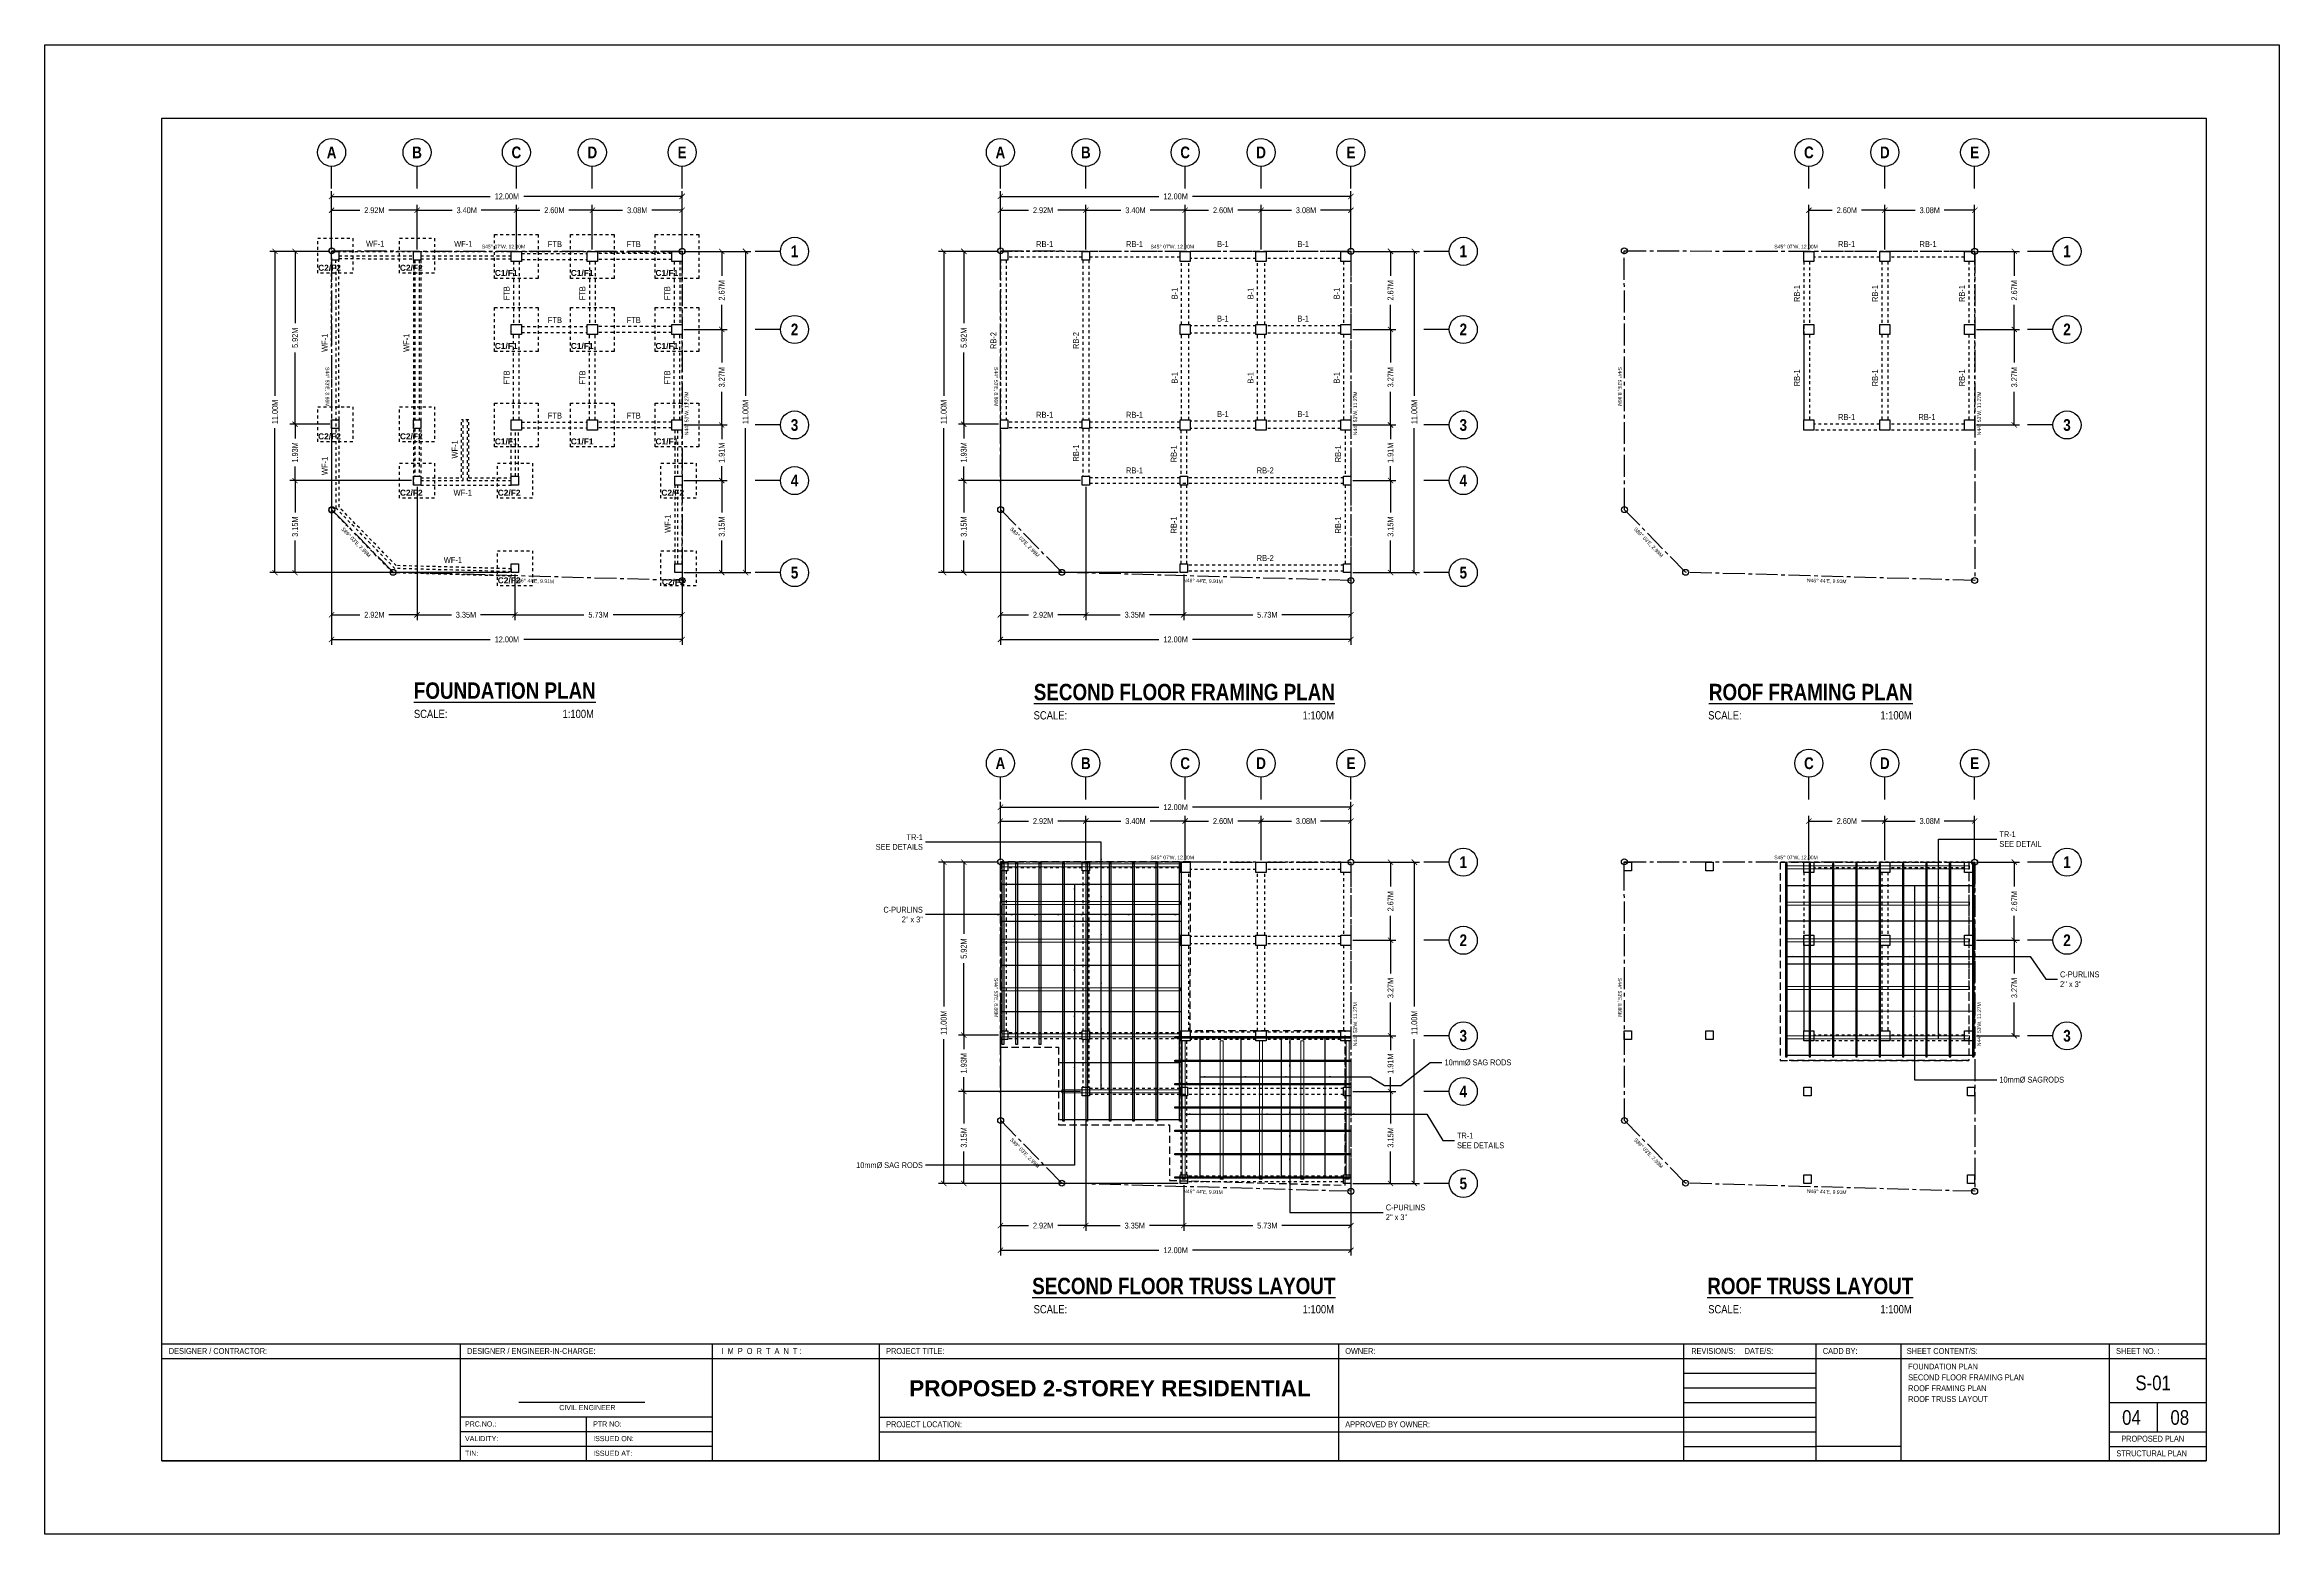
# Model space of a CAD drawing. Header units: inches. Extents: x 7263 to 14962, y 1317 to 2926.
# Drawn here: x 7262.7 to 7339.2, y 1419.1 to 1470.1 of the extents above; entities that cross this region are included whole.
import ezdxf
from ezdxf.enums import TextEntityAlignment as Align

# ---------------------------------------------------------------- set-up
doc = ezdxf.new("R2010")
doc.units = ezdxf.units.IN
doc.header["$MEASUREMENT"] = 0
for name, pattern in [('ACAD_ISO02W100', [15, 12, -3]), ('CENTER', [2, 1.25, -0.25, 0.25, -0.25]), ('CENTER2', [1.125, 0.75, -0.125, 0.125, -0.125]), ('DASHED2', [0.375, 0.25, -0.125]), ('HIDDEN', [0.375, 0.25, -0.125])]:
    doc.linetypes.add(name, pattern=pattern)
for name, color, linetype in [('COLUMN', 7, 'Continuous'), ('FLOOR PLAN', 7, 'Continuous'), ('Layer15', 7, 'Continuous'), ('Layer2', 2, 'Continuous'), ('Layer3', 3, 'Continuous'), ('Layer4', 4, 'Continuous'), ('Layer6', 6, 'Continuous'), ('text', 7, 'Continuous')]:
    doc.layers.add(name, color=color, linetype=linetype)
for name, color, linetype, lineweight in [('dimline', 253, 'Continuous', 5), ('GFURNISH', 2, 'Continuous', 20), ('gridline', 141, 'CENTER', 13), ('rebar', 33, 'Continuous', 18)]:
    doc.layers.add(name, color=color, linetype=linetype, lineweight=lineweight)
doc.styles.add('ArialNR', font='ARIALNB.TTF')
doc.styles.get("Standard").update_dxf_attribs({"font": ''})
doc.styles.get('Standard').set_extended_font_data('Tw Cen MT Condensed')
doc.dimstyles.get("Standard").update_dxf_attribs({"dimtxt": 0.2, "dimasz": 0.18, "dimexe": 0.18, "dimexo": 0.0625, "dimgap": 0.09, "dimtad": 0, "dimzin": 0, "dimdsep": 46, "dimtxsty": 'Standard', "dimblk": 'ARCHTICK', "dimcen": 0.09, "dimclrd": 8, "dimclre": 8, "dimclrt": 2, "dimadec": 0, "dimazin": 0, "dimtfac": 1, "dimtofl": 0, "dimtmove": 0, "dimatfit": 3, "dimfxl": 1, "dimtolj": 1, "dimtzin": 0, "dimarcsym": 0})

# ---------------------------------------------------------------- blocks, each defined once
blk = doc.blocks.new('_ArchTick')
at = {"color": 0, "linetype": 'ByBlock', "const_width": 0.15}
blk.add_lwpolyline([(-0.5, -0.5), (0.5, 0.5)], dxfattribs=at)
blk = doc.blocks.new('*D79')
at = {"layer": 'Defpoints', "color": 0, "transparency": 16777216}
for p in [(7284.519, 1464.923), (7272.519, 1463.041), (7284.519, 1463.041)]:
    blk.add_point(p, dxfattribs=at)
at = {"layer": 'Layer6', "color": 8, "lineweight": -2, "transparency": 16777216}
for p, q in [((7272.519, 1463.104), (7272.519, 1465.103)), ((7284.519, 1463.104), (7284.519, 1465.103)), ((7272.519, 1464.923), (7277.944, 1464.923)), ((7284.519, 1464.923), (7279.095, 1464.923))]:
    blk.add_line(p, q, dxfattribs=at)
at = {"layer": 'Layer6', "color": 8, "lineweight": -2, "transparency": 16777216, "xscale": 0.18, "yscale": 0.18, "zscale": 0.18, "rotation": 180}
blk.add_blockref('_ArchTick', (7272.519, 1464.923), dxfattribs=at)
at = {"layer": 'Layer6', "color": 8, "lineweight": -2, "transparency": 16777216, "xscale": 0.18, "yscale": 0.18, "zscale": 0.18}
blk.add_blockref('_ArchTick', (7284.519, 1464.923), dxfattribs=at)
at = {"layer": 'Layer6', "color": 2, "transparency": 16777216, "insert": (7278.519, 1464.923), "char_height": 0.2, "attachment_point": 5}
blk.add_mtext('\\A1;12.00M', dxfattribs=at)
blk = doc.blocks.new('*D80')
at = {"layer": 'Defpoints', "color": 0, "transparency": 16777216}
for p in [(7275.444, 1464.448), (7272.519, 1463.041), (7275.444, 1463.041)]:
    blk.add_point(p, dxfattribs=at)
at = {"layer": 'Layer6', "color": 8, "lineweight": -2, "transparency": 16777216}
for p, q in [((7272.519, 1463.104), (7272.519, 1464.628)), ((7272.519, 1464.448), (7273.482, 1464.448)), ((7275.444, 1464.448), (7274.481, 1464.448)), ((7275.444, 1463.104), (7275.444, 1464.628))]:
    blk.add_line(p, q, dxfattribs=at)
at = {"layer": 'Layer6', "color": 8, "lineweight": -2, "transparency": 16777216, "xscale": 0.18, "yscale": 0.18, "zscale": 0.18, "rotation": 180}
blk.add_blockref('_ArchTick', (7272.519, 1464.448), dxfattribs=at)
at = {"layer": 'Layer6', "color": 8, "lineweight": -2, "transparency": 16777216, "xscale": 0.18, "yscale": 0.18, "zscale": 0.18}
blk.add_blockref('_ArchTick', (7275.444, 1464.448), dxfattribs=at)
at = {"layer": 'Layer6', "color": 2, "transparency": 16777216, "insert": (7273.982, 1464.448), "char_height": 0.2, "attachment_point": 5}
blk.add_mtext('\\A1;2.92M', dxfattribs=at)
blk = doc.blocks.new('*D81')
at = {"layer": 'Defpoints', "color": 0, "transparency": 16777216}
for p in [(7278.844, 1464.448), (7275.444, 1463.041), (7278.844, 1463.041)]:
    blk.add_point(p, dxfattribs=at)
at = {"layer": 'Layer6', "color": 8, "lineweight": -2, "transparency": 16777216}
for p, q in [((7275.444, 1463.104), (7275.444, 1464.628)), ((7275.444, 1464.448), (7276.645, 1464.448)), ((7278.844, 1464.448), (7277.644, 1464.448)), ((7278.844, 1463.104), (7278.844, 1464.628))]:
    blk.add_line(p, q, dxfattribs=at)
at = {"layer": 'Layer6', "color": 8, "lineweight": -2, "transparency": 16777216, "xscale": 0.18, "yscale": 0.18, "zscale": 0.18, "rotation": 180}
blk.add_blockref('_ArchTick', (7275.444, 1464.448), dxfattribs=at)
at = {"layer": 'Layer6', "color": 8, "lineweight": -2, "transparency": 16777216, "xscale": 0.18, "yscale": 0.18, "zscale": 0.18}
blk.add_blockref('_ArchTick', (7278.844, 1464.448), dxfattribs=at)
at = {"layer": 'Layer6', "color": 2, "transparency": 16777216, "insert": (7277.144, 1464.448), "char_height": 0.2, "attachment_point": 5}
blk.add_mtext('\\A1;3.40M', dxfattribs=at)
blk = doc.blocks.new('*D82')
at = {"layer": 'Defpoints', "color": 0, "transparency": 16777216}
for p in [(7281.444, 1464.448), (7278.844, 1463.041), (7281.444, 1463.041)]:
    blk.add_point(p, dxfattribs=at)
at = {"layer": 'Layer6', "color": 8, "lineweight": -2, "transparency": 16777216}
for p, q in [((7278.844, 1463.104), (7278.844, 1464.628)), ((7278.844, 1464.448), (7279.645, 1464.448)), ((7281.444, 1464.448), (7280.644, 1464.448)), ((7281.444, 1463.104), (7281.444, 1464.628))]:
    blk.add_line(p, q, dxfattribs=at)
at = {"layer": 'Layer6', "color": 8, "lineweight": -2, "transparency": 16777216, "xscale": 0.18, "yscale": 0.18, "zscale": 0.18, "rotation": 180}
blk.add_blockref('_ArchTick', (7278.844, 1464.448), dxfattribs=at)
at = {"layer": 'Layer6', "color": 8, "lineweight": -2, "transparency": 16777216, "xscale": 0.18, "yscale": 0.18, "zscale": 0.18}
blk.add_blockref('_ArchTick', (7281.444, 1464.448), dxfattribs=at)
at = {"layer": 'Layer6', "color": 2, "transparency": 16777216, "insert": (7280.144, 1464.448), "char_height": 0.2, "attachment_point": 5}
blk.add_mtext('\\A1;2.60M', dxfattribs=at)
blk = doc.blocks.new('*D83')
at = {"layer": 'Defpoints', "color": 0, "transparency": 16777216}
for p in [(7284.519, 1464.448), (7281.444, 1463.041), (7284.519, 1463.041)]:
    blk.add_point(p, dxfattribs=at)
at = {"layer": 'Layer6', "color": 8, "lineweight": -2, "transparency": 16777216}
for p, q in [((7281.444, 1463.104), (7281.444, 1464.628)), ((7281.444, 1464.448), (7282.482, 1464.448)), ((7284.519, 1464.448), (7283.481, 1464.448)), ((7284.519, 1463.104), (7284.519, 1464.628))]:
    blk.add_line(p, q, dxfattribs=at)
at = {"layer": 'Layer6', "color": 8, "lineweight": -2, "transparency": 16777216, "xscale": 0.18, "yscale": 0.18, "zscale": 0.18, "rotation": 180}
blk.add_blockref('_ArchTick', (7281.444, 1464.448), dxfattribs=at)
at = {"layer": 'Layer6', "color": 8, "lineweight": -2, "transparency": 16777216, "xscale": 0.18, "yscale": 0.18, "zscale": 0.18}
blk.add_blockref('_ArchTick', (7284.519, 1464.448), dxfattribs=at)
at = {"layer": 'Layer6', "color": 2, "transparency": 16777216, "insert": (7282.982, 1464.448), "char_height": 0.2, "attachment_point": 5}
blk.add_mtext('\\A1;3.08M', dxfattribs=at)
blk = doc.blocks.new('*D84')
at = {"layer": 'Defpoints', "color": 0, "transparency": 16777216}
for p in [(7284.519, 1463.041), (7284.519, 1452.041), (7286.689, 1452.041)]:
    blk.add_point(p, dxfattribs=at)
at = {"layer": 'Layer6', "color": 8, "lineweight": -2, "transparency": 16777216}
for p, q in [((7284.582, 1463.041), (7286.869, 1463.041)), ((7286.689, 1463.041), (7286.689, 1458.098)), ((7286.689, 1452.041), (7286.689, 1456.984)), ((7284.582, 1452.041), (7286.869, 1452.041))]:
    blk.add_line(p, q, dxfattribs=at)
at = {"layer": 'Layer6', "color": 8, "lineweight": -2, "transparency": 16777216, "xscale": 0.18, "yscale": 0.18, "zscale": 0.18}
for p, rotation in [((7286.689, 1463.041), 90), ((7286.689, 1452.041), 270)]:
    blk.add_blockref('_ArchTick', p, dxfattribs=dict(at, rotation=rotation))
at = {"layer": 'Layer6', "color": 2, "transparency": 16777216, "insert": (7286.689, 1457.541), "char_height": 0.2, "attachment_point": 5, "rotation": 90}
blk.add_mtext('\\A1;11.00M', dxfattribs=at)
blk = doc.blocks.new('*D85')
at = {"layer": 'Defpoints', "color": 0, "transparency": 16777216}
for p in [(7284.519, 1463.041), (7284.519, 1460.366), (7285.875, 1460.366)]:
    blk.add_point(p, dxfattribs=at)
at = {"layer": 'Layer6', "color": 8, "lineweight": -2, "transparency": 16777216}
for p, q in [((7284.582, 1463.041), (7286.055, 1463.041)), ((7285.875, 1463.041), (7285.875, 1462.203)), ((7285.875, 1460.366), (7285.875, 1461.204)), ((7284.582, 1460.366), (7286.055, 1460.366))]:
    blk.add_line(p, q, dxfattribs=at)
at = {"layer": 'Layer6', "color": 8, "lineweight": -2, "transparency": 16777216, "xscale": 0.18, "yscale": 0.18, "zscale": 0.18}
for p, rotation in [((7285.875, 1463.041), 90), ((7285.875, 1460.366), 270)]:
    blk.add_blockref('_ArchTick', p, dxfattribs=dict(at, rotation=rotation))
at = {"layer": 'Layer6', "color": 2, "transparency": 16777216, "insert": (7285.875, 1461.704), "char_height": 0.2, "attachment_point": 5, "rotation": 90}
blk.add_mtext('\\A1;2.67M', dxfattribs=at)
blk = doc.blocks.new('*D86')
at = {"layer": 'Defpoints', "color": 0, "transparency": 16777216}
for p in [(7284.519, 1460.366), (7284.519, 1457.096), (7285.875, 1457.096)]:
    blk.add_point(p, dxfattribs=at)
at = {"layer": 'Layer6', "color": 8, "lineweight": -2, "transparency": 16777216}
for p, q in [((7284.582, 1460.366), (7286.055, 1460.366)), ((7285.875, 1460.366), (7285.875, 1459.231)), ((7285.875, 1457.096), (7285.875, 1458.232)), ((7284.582, 1457.096), (7286.055, 1457.096))]:
    blk.add_line(p, q, dxfattribs=at)
at = {"layer": 'Layer6', "color": 8, "lineweight": -2, "transparency": 16777216, "xscale": 0.18, "yscale": 0.18, "zscale": 0.18}
for p, rotation in [((7285.875, 1460.366), 90), ((7285.875, 1457.096), 270)]:
    blk.add_blockref('_ArchTick', p, dxfattribs=dict(at, rotation=rotation))
at = {"layer": 'Layer6', "color": 2, "transparency": 16777216, "insert": (7285.875, 1458.731), "char_height": 0.2, "attachment_point": 5, "rotation": 90}
blk.add_mtext('\\A1;3.27M', dxfattribs=at)
blk = doc.blocks.new('*D87')
at = {"layer": 'Defpoints', "color": 0, "transparency": 16777216}
for p in [(7284.519, 1457.096), (7284.519, 1455.191), (7285.875, 1455.191)]:
    blk.add_point(p, dxfattribs=at)
at = {"layer": 'Layer6', "color": 8, "lineweight": -2, "transparency": 16777216}
for p, q in [((7284.582, 1457.096), (7286.055, 1457.096)), ((7285.875, 1457.096), (7285.875, 1456.605)), ((7284.582, 1455.191), (7286.055, 1455.191)), ((7285.875, 1455.191), (7285.875, 1455.682))]:
    blk.add_line(p, q, dxfattribs=at)
at = {"layer": 'Layer6', "color": 8, "lineweight": -2, "transparency": 16777216, "xscale": 0.18, "yscale": 0.18, "zscale": 0.18}
for p, rotation in [((7285.875, 1457.096), 90), ((7285.875, 1455.191), 270)]:
    blk.add_blockref('_ArchTick', p, dxfattribs=dict(at, rotation=rotation))
at = {"layer": 'Layer6', "color": 2, "transparency": 16777216, "insert": (7285.875, 1456.144), "char_height": 0.2, "attachment_point": 5, "rotation": 90}
blk.add_mtext('\\A1;1.91M', dxfattribs=at)
blk = doc.blocks.new('*D88')
at = {"layer": 'Defpoints', "color": 0, "transparency": 16777216}
for p in [(7284.519, 1455.191), (7284.519, 1452.041), (7285.875, 1452.041)]:
    blk.add_point(p, dxfattribs=at)
at = {"layer": 'Layer6', "color": 8, "lineweight": -2, "transparency": 16777216}
for p, q in [((7284.582, 1455.191), (7286.055, 1455.191)), ((7285.875, 1455.191), (7285.875, 1454.097)), ((7285.875, 1452.041), (7285.875, 1453.136)), ((7284.582, 1452.041), (7286.055, 1452.041))]:
    blk.add_line(p, q, dxfattribs=at)
at = {"layer": 'Layer6', "color": 8, "lineweight": -2, "transparency": 16777216, "xscale": 0.18, "yscale": 0.18, "zscale": 0.18}
for p, rotation in [((7285.875, 1455.191), 90), ((7285.875, 1452.041), 270)]:
    blk.add_blockref('_ArchTick', p, dxfattribs=dict(at, rotation=rotation))
at = {"layer": 'Layer6', "color": 2, "transparency": 16777216, "insert": (7285.875, 1453.616), "char_height": 0.2, "attachment_point": 5, "rotation": 90}
blk.add_mtext('\\A1;3.15M', dxfattribs=at)
blk = doc.blocks.new('*D89')
at = {"layer": 'Defpoints', "color": 0, "transparency": 16777216}
for p in [(7272.519, 1463.041), (7270.58, 1452.041), (7278.669, 1452.041)]:
    blk.add_point(p, dxfattribs=at)
at = {"layer": 'Layer6', "color": 8, "lineweight": -2, "transparency": 16777216}
for p, q in [((7272.457, 1463.041), (7270.4, 1463.041)), ((7270.58, 1463.041), (7270.58, 1458.098)), ((7270.58, 1452.041), (7270.58, 1456.984)), ((7278.607, 1452.041), (7270.4, 1452.041))]:
    blk.add_line(p, q, dxfattribs=at)
at = {"layer": 'Layer6', "color": 8, "lineweight": -2, "transparency": 16777216, "xscale": 0.18, "yscale": 0.18, "zscale": 0.18}
for p, rotation in [((7270.58, 1463.041), 90), ((7270.58, 1452.041), 270)]:
    blk.add_blockref('_ArchTick', p, dxfattribs=dict(at, rotation=rotation))
at = {"layer": 'Layer6', "color": 2, "transparency": 16777216, "insert": (7270.58, 1457.541), "char_height": 0.2, "attachment_point": 5, "rotation": 90}
blk.add_mtext('\\A1;11.00M', dxfattribs=at)
blk = doc.blocks.new('*D90')
at = {"layer": 'Defpoints', "color": 0, "transparency": 16777216}
for p in [(7272.519, 1463.041), (7271.267, 1457.121), (7272.519, 1457.121)]:
    blk.add_point(p, dxfattribs=at)
at = {"layer": 'Layer6', "color": 8, "lineweight": -2, "transparency": 16777216}
for p, q in [((7272.457, 1463.041), (7271.087, 1463.041)), ((7271.267, 1463.041), (7271.267, 1460.581)), ((7271.267, 1457.121), (7271.267, 1459.582)), ((7272.457, 1457.121), (7271.087, 1457.121))]:
    blk.add_line(p, q, dxfattribs=at)
at = {"layer": 'Layer6', "color": 8, "lineweight": -2, "transparency": 16777216, "xscale": 0.18, "yscale": 0.18, "zscale": 0.18}
for p, rotation in [((7271.267, 1463.041), 90), ((7271.267, 1457.121), 270)]:
    blk.add_blockref('_ArchTick', p, dxfattribs=dict(at, rotation=rotation))
at = {"layer": 'Layer6', "color": 2, "transparency": 16777216, "insert": (7271.267, 1460.081), "char_height": 0.2, "attachment_point": 5, "rotation": 90}
blk.add_mtext('\\A1;5.92M', dxfattribs=at)
blk = doc.blocks.new('*D91')
at = {"layer": 'Defpoints', "color": 0, "transparency": 16777216}
for p in [(7272.519, 1457.121), (7271.267, 1455.191), (7275.319, 1455.191)]:
    blk.add_point(p, dxfattribs=at)
at = {"layer": 'Layer6', "color": 8, "lineweight": -2, "transparency": 16777216}
for p, q in [((7272.457, 1457.121), (7271.087, 1457.121)), ((7271.267, 1457.121), (7271.267, 1456.637)), ((7275.257, 1455.191), (7271.087, 1455.191)), ((7271.267, 1455.191), (7271.267, 1455.676))]:
    blk.add_line(p, q, dxfattribs=at)
at = {"layer": 'Layer6', "color": 8, "lineweight": -2, "transparency": 16777216, "xscale": 0.18, "yscale": 0.18, "zscale": 0.18}
for p, rotation in [((7271.267, 1457.121), 90), ((7271.267, 1455.191), 270)]:
    blk.add_blockref('_ArchTick', p, dxfattribs=dict(at, rotation=rotation))
at = {"layer": 'Layer6', "color": 2, "transparency": 16777216, "insert": (7271.267, 1456.156), "char_height": 0.2, "attachment_point": 5, "rotation": 90}
blk.add_mtext('\\A1;1.93M', dxfattribs=at)
blk = doc.blocks.new('*D92')
at = {"layer": 'Defpoints', "color": 0, "transparency": 16777216}
for p in [(7271.267, 1455.191), (7275.319, 1455.191), (7278.669, 1452.041)]:
    blk.add_point(p, dxfattribs=at)
at = {"layer": 'Layer6', "color": 8, "lineweight": -2, "transparency": 16777216}
for p, q in [((7275.257, 1455.191), (7271.087, 1455.191)), ((7271.267, 1455.191), (7271.267, 1454.097)), ((7271.267, 1452.041), (7271.267, 1453.136)), ((7278.607, 1452.041), (7271.087, 1452.041))]:
    blk.add_line(p, q, dxfattribs=at)
at = {"layer": 'Layer6', "color": 8, "lineweight": -2, "transparency": 16777216, "xscale": 0.18, "yscale": 0.18, "zscale": 0.18}
for p, rotation in [((7271.267, 1455.191), 90), ((7271.267, 1452.041), 270)]:
    blk.add_blockref('_ArchTick', p, dxfattribs=dict(at, rotation=rotation))
at = {"layer": 'Layer6', "color": 2, "transparency": 16777216, "insert": (7271.267, 1453.616), "char_height": 0.2, "attachment_point": 5, "rotation": 90}
blk.add_mtext('\\A1;3.15M', dxfattribs=at)
blk = doc.blocks.new('*D93')
at = {"layer": 'Defpoints', "color": 0, "transparency": 16777216}
for p in [(7272.519, 1456.971), (7275.444, 1455.041), (7275.444, 1450.597)]:
    blk.add_point(p, dxfattribs=at)
at = {"layer": 'Layer6', "color": 8, "lineweight": -2, "transparency": 16777216}
for p, q in [((7272.519, 1456.909), (7272.519, 1450.417)), ((7275.444, 1454.979), (7275.444, 1450.417)), ((7272.519, 1450.597), (7273.482, 1450.597)), ((7275.444, 1450.597), (7274.481, 1450.597))]:
    blk.add_line(p, q, dxfattribs=at)
at = {"layer": 'Layer6', "color": 8, "lineweight": -2, "transparency": 16777216, "xscale": 0.18, "yscale": 0.18, "zscale": 0.18, "rotation": 180}
blk.add_blockref('_ArchTick', (7272.519, 1450.597), dxfattribs=at)
at = {"layer": 'Layer6', "color": 8, "lineweight": -2, "transparency": 16777216, "xscale": 0.18, "yscale": 0.18, "zscale": 0.18}
blk.add_blockref('_ArchTick', (7275.444, 1450.597), dxfattribs=at)
at = {"layer": 'Layer6', "color": 2, "transparency": 16777216, "insert": (7273.982, 1450.597), "char_height": 0.2, "attachment_point": 5}
blk.add_mtext('\\A1;2.92M', dxfattribs=at)
blk = doc.blocks.new('*D94')
at = {"layer": 'Defpoints', "color": 0, "transparency": 16777216}
for p in [(7275.444, 1455.041), (7278.794, 1452.041), (7278.794, 1450.597)]:
    blk.add_point(p, dxfattribs=at)
at = {"layer": 'Layer6', "color": 8, "lineweight": -2, "transparency": 16777216}
for p, q in [((7275.444, 1454.979), (7275.444, 1450.417)), ((7278.794, 1451.979), (7278.794, 1450.417)), ((7275.444, 1450.597), (7276.62, 1450.597)), ((7278.794, 1450.597), (7277.619, 1450.597))]:
    blk.add_line(p, q, dxfattribs=at)
at = {"layer": 'Layer6', "color": 8, "lineweight": -2, "transparency": 16777216, "xscale": 0.18, "yscale": 0.18, "zscale": 0.18, "rotation": 180}
blk.add_blockref('_ArchTick', (7275.444, 1450.597), dxfattribs=at)
at = {"layer": 'Layer6', "color": 8, "lineweight": -2, "transparency": 16777216, "xscale": 0.18, "yscale": 0.18, "zscale": 0.18}
blk.add_blockref('_ArchTick', (7278.794, 1450.597), dxfattribs=at)
at = {"layer": 'Layer6', "color": 2, "transparency": 16777216, "insert": (7277.119, 1450.597), "char_height": 0.2, "attachment_point": 5}
blk.add_mtext('\\A1;3.35M', dxfattribs=at)
blk = doc.blocks.new('*D95')
at = {"layer": 'Defpoints', "color": 0, "transparency": 16777216}
for p in [(7278.794, 1452.041), (7284.519, 1452.041), (7284.519, 1450.597)]:
    blk.add_point(p, dxfattribs=at)
at = {"layer": 'Layer6', "color": 8, "lineweight": -2, "transparency": 16777216}
for p, q in [((7278.794, 1451.979), (7278.794, 1450.417)), ((7284.519, 1451.979), (7284.519, 1450.417)), ((7278.794, 1450.597), (7281.157, 1450.597)), ((7284.519, 1450.597), (7282.156, 1450.597))]:
    blk.add_line(p, q, dxfattribs=at)
at = {"layer": 'Layer6', "color": 8, "lineweight": -2, "transparency": 16777216, "xscale": 0.18, "yscale": 0.18, "zscale": 0.18, "rotation": 180}
blk.add_blockref('_ArchTick', (7278.794, 1450.597), dxfattribs=at)
at = {"layer": 'Layer6', "color": 8, "lineweight": -2, "transparency": 16777216, "xscale": 0.18, "yscale": 0.18, "zscale": 0.18}
blk.add_blockref('_ArchTick', (7284.519, 1450.597), dxfattribs=at)
at = {"layer": 'Layer6', "color": 2, "transparency": 16777216, "insert": (7281.657, 1450.597), "char_height": 0.2, "attachment_point": 5}
blk.add_mtext('\\A1;5.73M', dxfattribs=at)
blk = doc.blocks.new('*D96')
at = {"layer": 'Defpoints', "color": 0, "transparency": 16777216}
for p in [(7272.519, 1456.971), (7284.519, 1452.041), (7284.519, 1449.753)]:
    blk.add_point(p, dxfattribs=at)
at = {"layer": 'Layer6', "color": 8, "lineweight": -2, "transparency": 16777216}
for p, q in [((7272.519, 1456.909), (7272.519, 1449.573)), ((7284.519, 1451.979), (7284.519, 1449.573)), ((7272.519, 1449.753), (7277.944, 1449.753)), ((7284.519, 1449.753), (7279.095, 1449.753))]:
    blk.add_line(p, q, dxfattribs=at)
at = {"layer": 'Layer6', "color": 8, "lineweight": -2, "transparency": 16777216, "xscale": 0.18, "yscale": 0.18, "zscale": 0.18, "rotation": 180}
blk.add_blockref('_ArchTick', (7272.519, 1449.753), dxfattribs=at)
at = {"layer": 'Layer6', "color": 8, "lineweight": -2, "transparency": 16777216, "xscale": 0.18, "yscale": 0.18, "zscale": 0.18}
blk.add_blockref('_ArchTick', (7284.519, 1449.753), dxfattribs=at)
at = {"layer": 'Layer6', "color": 2, "transparency": 16777216, "insert": (7278.519, 1449.753), "char_height": 0.2, "attachment_point": 5}
blk.add_mtext('\\A1;12.00M', dxfattribs=at)
blk = doc.blocks.new('*D108')
at = {"layer": 'Defpoints', "color": 0, "transparency": 16777216}
for p in [(7307.414, 1464.923), (7295.414, 1463.041), (7307.414, 1463.041)]:
    blk.add_point(p, dxfattribs=at)
at = {"layer": 'Layer6', "color": 8, "lineweight": -2, "transparency": 16777216}
for p, q in [((7295.414, 1463.104), (7295.414, 1465.103)), ((7307.414, 1463.104), (7307.414, 1465.103)), ((7295.414, 1464.923), (7300.838, 1464.923)), ((7307.414, 1464.923), (7301.989, 1464.923))]:
    blk.add_line(p, q, dxfattribs=at)
at = {"layer": 'Layer6', "color": 8, "lineweight": -2, "transparency": 16777216, "xscale": 0.18, "yscale": 0.18, "zscale": 0.18, "rotation": 180}
blk.add_blockref('_ArchTick', (7295.414, 1464.923), dxfattribs=at)
at = {"layer": 'Layer6', "color": 8, "lineweight": -2, "transparency": 16777216, "xscale": 0.18, "yscale": 0.18, "zscale": 0.18}
blk.add_blockref('_ArchTick', (7307.414, 1464.923), dxfattribs=at)
at = {"layer": 'Layer6', "color": 2, "transparency": 16777216, "insert": (7301.414, 1464.923), "char_height": 0.2, "attachment_point": 5}
blk.add_mtext('\\A1;12.00M', dxfattribs=at)
blk = doc.blocks.new('*D101')
at = {"layer": 'Defpoints', "color": 0, "transparency": 16777216}
for p in [(7298.339, 1464.448), (7295.414, 1463.041), (7298.339, 1463.041)]:
    blk.add_point(p, dxfattribs=at)
at = {"layer": 'Layer6', "color": 8, "lineweight": -2, "transparency": 16777216}
for p, q in [((7295.414, 1463.104), (7295.414, 1464.628)), ((7295.414, 1464.448), (7296.377, 1464.448)), ((7298.339, 1464.448), (7297.376, 1464.448)), ((7298.339, 1463.104), (7298.339, 1464.628))]:
    blk.add_line(p, q, dxfattribs=at)
at = {"layer": 'Layer6', "color": 8, "lineweight": -2, "transparency": 16777216, "xscale": 0.18, "yscale": 0.18, "zscale": 0.18, "rotation": 180}
blk.add_blockref('_ArchTick', (7295.414, 1464.448), dxfattribs=at)
at = {"layer": 'Layer6', "color": 8, "lineweight": -2, "transparency": 16777216, "xscale": 0.18, "yscale": 0.18, "zscale": 0.18}
blk.add_blockref('_ArchTick', (7298.339, 1464.448), dxfattribs=at)
at = {"layer": 'Layer6', "color": 2, "transparency": 16777216, "insert": (7296.876, 1464.448), "char_height": 0.2, "attachment_point": 5}
blk.add_mtext('\\A1;2.92M', dxfattribs=at)
blk = doc.blocks.new('*D102')
at = {"layer": 'Defpoints', "color": 0, "transparency": 16777216}
for p in [(7301.739, 1464.448), (7298.339, 1463.041), (7301.739, 1463.041)]:
    blk.add_point(p, dxfattribs=at)
at = {"layer": 'Layer6', "color": 8, "lineweight": -2, "transparency": 16777216}
for p, q in [((7298.339, 1463.104), (7298.339, 1464.628)), ((7298.339, 1464.448), (7299.539, 1464.448)), ((7301.739, 1464.448), (7300.538, 1464.448)), ((7301.739, 1463.104), (7301.739, 1464.628))]:
    blk.add_line(p, q, dxfattribs=at)
at = {"layer": 'Layer6', "color": 8, "lineweight": -2, "transparency": 16777216, "xscale": 0.18, "yscale": 0.18, "zscale": 0.18, "rotation": 180}
blk.add_blockref('_ArchTick', (7298.339, 1464.448), dxfattribs=at)
at = {"layer": 'Layer6', "color": 8, "lineweight": -2, "transparency": 16777216, "xscale": 0.18, "yscale": 0.18, "zscale": 0.18}
blk.add_blockref('_ArchTick', (7301.739, 1464.448), dxfattribs=at)
at = {"layer": 'Layer6', "color": 2, "transparency": 16777216, "insert": (7300.039, 1464.448), "char_height": 0.2, "attachment_point": 5}
blk.add_mtext('\\A1;3.40M', dxfattribs=at)
blk = doc.blocks.new('*D103')
at = {"layer": 'Defpoints', "color": 0, "transparency": 16777216}
for p in [(7304.339, 1464.448), (7301.739, 1463.041), (7304.339, 1463.041)]:
    blk.add_point(p, dxfattribs=at)
at = {"layer": 'Layer6', "color": 8, "lineweight": -2, "transparency": 16777216}
for p, q in [((7301.739, 1463.104), (7301.739, 1464.628)), ((7301.739, 1464.448), (7302.539, 1464.448)), ((7304.339, 1464.448), (7303.538, 1464.448)), ((7304.339, 1463.104), (7304.339, 1464.628))]:
    blk.add_line(p, q, dxfattribs=at)
at = {"layer": 'Layer6', "color": 8, "lineweight": -2, "transparency": 16777216, "xscale": 0.18, "yscale": 0.18, "zscale": 0.18, "rotation": 180}
blk.add_blockref('_ArchTick', (7301.739, 1464.448), dxfattribs=at)
at = {"layer": 'Layer6', "color": 8, "lineweight": -2, "transparency": 16777216, "xscale": 0.18, "yscale": 0.18, "zscale": 0.18}
blk.add_blockref('_ArchTick', (7304.339, 1464.448), dxfattribs=at)
at = {"layer": 'Layer6', "color": 2, "transparency": 16777216, "insert": (7303.039, 1464.448), "char_height": 0.2, "attachment_point": 5}
blk.add_mtext('\\A1;2.60M', dxfattribs=at)
blk = doc.blocks.new('*D109')
at = {"layer": 'Defpoints', "color": 0, "transparency": 16777216}
for p in [(7307.414, 1464.448), (7304.339, 1463.041), (7307.414, 1463.041)]:
    blk.add_point(p, dxfattribs=at)
at = {"layer": 'Layer6', "color": 8, "lineweight": -2, "transparency": 16777216}
for p, q in [((7304.339, 1463.104), (7304.339, 1464.628)), ((7304.339, 1464.448), (7305.377, 1464.448)), ((7307.414, 1464.448), (7306.376, 1464.448)), ((7307.414, 1463.104), (7307.414, 1464.628))]:
    blk.add_line(p, q, dxfattribs=at)
at = {"layer": 'Layer6', "color": 8, "lineweight": -2, "transparency": 16777216, "xscale": 0.18, "yscale": 0.18, "zscale": 0.18, "rotation": 180}
blk.add_blockref('_ArchTick', (7304.339, 1464.448), dxfattribs=at)
at = {"layer": 'Layer6', "color": 8, "lineweight": -2, "transparency": 16777216, "xscale": 0.18, "yscale": 0.18, "zscale": 0.18}
blk.add_blockref('_ArchTick', (7307.414, 1464.448), dxfattribs=at)
at = {"layer": 'Layer6', "color": 2, "transparency": 16777216, "insert": (7305.876, 1464.448), "char_height": 0.2, "attachment_point": 5}
blk.add_mtext('\\A1;3.08M', dxfattribs=at)
blk = doc.blocks.new('*D112')
at = {"layer": 'Defpoints', "color": 0, "transparency": 16777216}
for p in [(7307.414, 1463.041), (7307.414, 1452.041), (7309.584, 1452.041)]:
    blk.add_point(p, dxfattribs=at)
at = {"layer": 'Layer6', "color": 8, "lineweight": -2, "transparency": 16777216}
for p, q in [((7307.476, 1463.041), (7309.764, 1463.041)), ((7309.584, 1463.041), (7309.584, 1458.098)), ((7309.584, 1452.041), (7309.584, 1456.984)), ((7307.476, 1452.041), (7309.764, 1452.041))]:
    blk.add_line(p, q, dxfattribs=at)
at = {"layer": 'Layer6', "color": 8, "lineweight": -2, "transparency": 16777216, "xscale": 0.18, "yscale": 0.18, "zscale": 0.18}
for p, rotation in [((7309.584, 1463.041), 90), ((7309.584, 1452.041), 270)]:
    blk.add_blockref('_ArchTick', p, dxfattribs=dict(at, rotation=rotation))
at = {"layer": 'Layer6', "color": 2, "transparency": 16777216, "insert": (7309.584, 1457.541), "char_height": 0.2, "attachment_point": 5, "rotation": 90}
blk.add_mtext('\\A1;11.00M', dxfattribs=at)
blk = doc.blocks.new('*D113')
at = {"layer": 'Defpoints', "color": 0, "transparency": 16777216}
for p in [(7307.414, 1463.041), (7307.414, 1460.366), (7308.77, 1460.366)]:
    blk.add_point(p, dxfattribs=at)
at = {"layer": 'Layer6', "color": 8, "lineweight": -2, "transparency": 16777216}
for p, q in [((7307.476, 1463.041), (7308.95, 1463.041)), ((7308.77, 1463.041), (7308.77, 1462.203)), ((7308.77, 1460.366), (7308.77, 1461.204)), ((7307.476, 1460.366), (7308.95, 1460.366))]:
    blk.add_line(p, q, dxfattribs=at)
at = {"layer": 'Layer6', "color": 8, "lineweight": -2, "transparency": 16777216, "xscale": 0.18, "yscale": 0.18, "zscale": 0.18}
for p, rotation in [((7308.77, 1463.041), 90), ((7308.77, 1460.366), 270)]:
    blk.add_blockref('_ArchTick', p, dxfattribs=dict(at, rotation=rotation))
at = {"layer": 'Layer6', "color": 2, "transparency": 16777216, "insert": (7308.77, 1461.704), "char_height": 0.2, "attachment_point": 5, "rotation": 90}
blk.add_mtext('\\A1;2.67M', dxfattribs=at)
blk = doc.blocks.new('*D114')
at = {"layer": 'Defpoints', "color": 0, "transparency": 16777216}
for p in [(7307.414, 1460.366), (7307.414, 1457.096), (7308.77, 1457.096)]:
    blk.add_point(p, dxfattribs=at)
at = {"layer": 'Layer6', "color": 8, "lineweight": -2, "transparency": 16777216}
for p, q in [((7307.476, 1460.366), (7308.95, 1460.366)), ((7308.77, 1460.366), (7308.77, 1459.231)), ((7308.77, 1457.096), (7308.77, 1458.232)), ((7307.476, 1457.096), (7308.95, 1457.096))]:
    blk.add_line(p, q, dxfattribs=at)
at = {"layer": 'Layer6', "color": 8, "lineweight": -2, "transparency": 16777216, "xscale": 0.18, "yscale": 0.18, "zscale": 0.18}
for p, rotation in [((7308.77, 1460.366), 90), ((7308.77, 1457.096), 270)]:
    blk.add_blockref('_ArchTick', p, dxfattribs=dict(at, rotation=rotation))
at = {"layer": 'Layer6', "color": 2, "transparency": 16777216, "insert": (7308.77, 1458.731), "char_height": 0.2, "attachment_point": 5, "rotation": 90}
blk.add_mtext('\\A1;3.27M', dxfattribs=at)
blk = doc.blocks.new('*D115')
at = {"layer": 'Defpoints', "color": 0, "transparency": 16777216}
for p in [(7307.414, 1457.096), (7307.414, 1455.191), (7308.77, 1455.191)]:
    blk.add_point(p, dxfattribs=at)
at = {"layer": 'Layer6', "color": 8, "lineweight": -2, "transparency": 16777216}
for p, q in [((7307.476, 1457.096), (7308.95, 1457.096)), ((7308.77, 1457.096), (7308.77, 1456.605)), ((7307.476, 1455.191), (7308.95, 1455.191)), ((7308.77, 1455.191), (7308.77, 1455.682))]:
    blk.add_line(p, q, dxfattribs=at)
at = {"layer": 'Layer6', "color": 8, "lineweight": -2, "transparency": 16777216, "xscale": 0.18, "yscale": 0.18, "zscale": 0.18}
for p, rotation in [((7308.77, 1457.096), 90), ((7308.77, 1455.191), 270)]:
    blk.add_blockref('_ArchTick', p, dxfattribs=dict(at, rotation=rotation))
at = {"layer": 'Layer6', "color": 2, "transparency": 16777216, "insert": (7308.77, 1456.144), "char_height": 0.2, "attachment_point": 5, "rotation": 90}
blk.add_mtext('\\A1;1.91M', dxfattribs=at)
blk = doc.blocks.new('*D105')
at = {"layer": 'Defpoints', "color": 0, "transparency": 16777216}
for p in [(7307.414, 1455.191), (7307.414, 1452.041), (7308.77, 1452.041)]:
    blk.add_point(p, dxfattribs=at)
at = {"layer": 'Layer6', "color": 8, "lineweight": -2, "transparency": 16777216}
for p, q in [((7307.476, 1455.191), (7308.95, 1455.191)), ((7308.77, 1455.191), (7308.77, 1454.097)), ((7308.77, 1452.041), (7308.77, 1453.136)), ((7307.476, 1452.041), (7308.95, 1452.041))]:
    blk.add_line(p, q, dxfattribs=at)
at = {"layer": 'Layer6', "color": 8, "lineweight": -2, "transparency": 16777216, "xscale": 0.18, "yscale": 0.18, "zscale": 0.18}
for p, rotation in [((7308.77, 1455.191), 90), ((7308.77, 1452.041), 270)]:
    blk.add_blockref('_ArchTick', p, dxfattribs=dict(at, rotation=rotation))
at = {"layer": 'Layer6', "color": 2, "transparency": 16777216, "insert": (7308.77, 1453.616), "char_height": 0.2, "attachment_point": 5, "rotation": 90}
blk.add_mtext('\\A1;3.15M', dxfattribs=at)
blk = doc.blocks.new('*D104')
at = {"layer": 'Defpoints', "color": 0, "transparency": 16777216}
for p in [(7295.414, 1463.041), (7293.474, 1452.041), (7301.564, 1452.041)]:
    blk.add_point(p, dxfattribs=at)
at = {"layer": 'Layer6', "color": 8, "lineweight": -2, "transparency": 16777216}
for p, q in [((7295.351, 1463.041), (7293.294, 1463.041)), ((7293.474, 1463.041), (7293.474, 1458.098)), ((7293.474, 1452.041), (7293.474, 1456.984)), ((7301.501, 1452.041), (7293.294, 1452.041))]:
    blk.add_line(p, q, dxfattribs=at)
at = {"layer": 'Layer6', "color": 8, "lineweight": -2, "transparency": 16777216, "xscale": 0.18, "yscale": 0.18, "zscale": 0.18}
for p, rotation in [((7293.474, 1463.041), 90), ((7293.474, 1452.041), 270)]:
    blk.add_blockref('_ArchTick', p, dxfattribs=dict(at, rotation=rotation))
at = {"layer": 'Layer6', "color": 2, "transparency": 16777216, "insert": (7293.474, 1457.541), "char_height": 0.2, "attachment_point": 5, "rotation": 90}
blk.add_mtext('\\A1;11.00M', dxfattribs=at)
blk = doc.blocks.new('*D110')
at = {"layer": 'Defpoints', "color": 0, "transparency": 16777216}
for p in [(7295.414, 1463.041), (7294.161, 1457.121), (7295.414, 1457.121)]:
    blk.add_point(p, dxfattribs=at)
at = {"layer": 'Layer6', "color": 8, "lineweight": -2, "transparency": 16777216}
for p, q in [((7295.351, 1463.041), (7293.981, 1463.041)), ((7294.161, 1463.041), (7294.161, 1460.581)), ((7294.161, 1457.121), (7294.161, 1459.582)), ((7295.351, 1457.121), (7293.981, 1457.121))]:
    blk.add_line(p, q, dxfattribs=at)
at = {"layer": 'Layer6', "color": 8, "lineweight": -2, "transparency": 16777216, "xscale": 0.18, "yscale": 0.18, "zscale": 0.18}
for p, rotation in [((7294.161, 1463.041), 90), ((7294.161, 1457.121), 270)]:
    blk.add_blockref('_ArchTick', p, dxfattribs=dict(at, rotation=rotation))
at = {"layer": 'Layer6', "color": 2, "transparency": 16777216, "insert": (7294.161, 1460.081), "char_height": 0.2, "attachment_point": 5, "rotation": 90}
blk.add_mtext('\\A1;5.92M', dxfattribs=at)
blk = doc.blocks.new('*D111')
at = {"layer": 'Defpoints', "color": 0, "transparency": 16777216}
for p in [(7295.414, 1457.121), (7294.161, 1455.191), (7298.214, 1455.191)]:
    blk.add_point(p, dxfattribs=at)
at = {"layer": 'Layer6', "color": 8, "lineweight": -2, "transparency": 16777216}
for p, q in [((7295.351, 1457.121), (7293.981, 1457.121)), ((7294.161, 1457.121), (7294.161, 1456.637)), ((7298.151, 1455.191), (7293.981, 1455.191)), ((7294.161, 1455.191), (7294.161, 1455.676))]:
    blk.add_line(p, q, dxfattribs=at)
at = {"layer": 'Layer6', "color": 8, "lineweight": -2, "transparency": 16777216, "xscale": 0.18, "yscale": 0.18, "zscale": 0.18}
for p, rotation in [((7294.161, 1457.121), 90), ((7294.161, 1455.191), 270)]:
    blk.add_blockref('_ArchTick', p, dxfattribs=dict(at, rotation=rotation))
at = {"layer": 'Layer6', "color": 2, "transparency": 16777216, "insert": (7294.161, 1456.156), "char_height": 0.2, "attachment_point": 5, "rotation": 90}
blk.add_mtext('\\A1;1.93M', dxfattribs=at)
blk = doc.blocks.new('*D98')
at = {"layer": 'Defpoints', "color": 0, "transparency": 16777216}
for p in [(7294.161, 1455.191), (7298.214, 1455.191), (7301.564, 1452.041)]:
    blk.add_point(p, dxfattribs=at)
at = {"layer": 'Layer6', "color": 8, "lineweight": -2, "transparency": 16777216}
for p, q in [((7298.151, 1455.191), (7293.981, 1455.191)), ((7294.161, 1455.191), (7294.161, 1454.097)), ((7294.161, 1452.041), (7294.161, 1453.136)), ((7301.501, 1452.041), (7293.981, 1452.041))]:
    blk.add_line(p, q, dxfattribs=at)
at = {"layer": 'Layer6', "color": 8, "lineweight": -2, "transparency": 16777216, "xscale": 0.18, "yscale": 0.18, "zscale": 0.18}
for p, rotation in [((7294.161, 1455.191), 90), ((7294.161, 1452.041), 270)]:
    blk.add_blockref('_ArchTick', p, dxfattribs=dict(at, rotation=rotation))
at = {"layer": 'Layer6', "color": 2, "transparency": 16777216, "insert": (7294.161, 1453.616), "char_height": 0.2, "attachment_point": 5, "rotation": 90}
blk.add_mtext('\\A1;3.15M', dxfattribs=at)
blk = doc.blocks.new('*D106')
at = {"layer": 'Defpoints', "color": 0, "transparency": 16777216}
for p in [(7295.414, 1456.971), (7298.339, 1455.041), (7298.339, 1450.597)]:
    blk.add_point(p, dxfattribs=at)
at = {"layer": 'Layer6', "color": 8, "lineweight": -2, "transparency": 16777216}
for p, q in [((7295.414, 1456.909), (7295.414, 1450.417)), ((7298.339, 1454.979), (7298.339, 1450.417)), ((7295.414, 1450.597), (7296.377, 1450.597)), ((7298.339, 1450.597), (7297.376, 1450.597))]:
    blk.add_line(p, q, dxfattribs=at)
at = {"layer": 'Layer6', "color": 8, "lineweight": -2, "transparency": 16777216, "xscale": 0.18, "yscale": 0.18, "zscale": 0.18, "rotation": 180}
blk.add_blockref('_ArchTick', (7295.414, 1450.597), dxfattribs=at)
at = {"layer": 'Layer6', "color": 8, "lineweight": -2, "transparency": 16777216, "xscale": 0.18, "yscale": 0.18, "zscale": 0.18}
blk.add_blockref('_ArchTick', (7298.339, 1450.597), dxfattribs=at)
at = {"layer": 'Layer6', "color": 2, "transparency": 16777216, "insert": (7296.876, 1450.597), "char_height": 0.2, "attachment_point": 5}
blk.add_mtext('\\A1;2.92M', dxfattribs=at)
blk = doc.blocks.new('*D107')
at = {"layer": 'Defpoints', "color": 0, "transparency": 16777216}
for p in [(7298.339, 1455.041), (7301.689, 1452.041), (7301.689, 1450.597)]:
    blk.add_point(p, dxfattribs=at)
at = {"layer": 'Layer6', "color": 8, "lineweight": -2, "transparency": 16777216}
for p, q in [((7298.339, 1454.979), (7298.339, 1450.417)), ((7301.689, 1451.979), (7301.689, 1450.417)), ((7298.339, 1450.597), (7299.514, 1450.597)), ((7301.689, 1450.597), (7300.513, 1450.597))]:
    blk.add_line(p, q, dxfattribs=at)
at = {"layer": 'Layer6', "color": 8, "lineweight": -2, "transparency": 16777216, "xscale": 0.18, "yscale": 0.18, "zscale": 0.18, "rotation": 180}
blk.add_blockref('_ArchTick', (7298.339, 1450.597), dxfattribs=at)
at = {"layer": 'Layer6', "color": 8, "lineweight": -2, "transparency": 16777216, "xscale": 0.18, "yscale": 0.18, "zscale": 0.18}
blk.add_blockref('_ArchTick', (7301.689, 1450.597), dxfattribs=at)
at = {"layer": 'Layer6', "color": 2, "transparency": 16777216, "insert": (7300.014, 1450.597), "char_height": 0.2, "attachment_point": 5}
blk.add_mtext('\\A1;3.35M', dxfattribs=at)
blk = doc.blocks.new('*D99')
at = {"layer": 'Defpoints', "color": 0, "transparency": 16777216}
for p in [(7301.689, 1452.041), (7307.414, 1452.041), (7307.414, 1450.597)]:
    blk.add_point(p, dxfattribs=at)
at = {"layer": 'Layer6', "color": 8, "lineweight": -2, "transparency": 16777216}
for p, q in [((7301.689, 1451.979), (7301.689, 1450.417)), ((7307.414, 1451.979), (7307.414, 1450.417)), ((7301.689, 1450.597), (7304.052, 1450.597)), ((7307.414, 1450.597), (7305.051, 1450.597))]:
    blk.add_line(p, q, dxfattribs=at)
at = {"layer": 'Layer6', "color": 8, "lineweight": -2, "transparency": 16777216, "xscale": 0.18, "yscale": 0.18, "zscale": 0.18, "rotation": 180}
blk.add_blockref('_ArchTick', (7301.689, 1450.597), dxfattribs=at)
at = {"layer": 'Layer6', "color": 8, "lineweight": -2, "transparency": 16777216, "xscale": 0.18, "yscale": 0.18, "zscale": 0.18}
blk.add_blockref('_ArchTick', (7307.414, 1450.597), dxfattribs=at)
at = {"layer": 'Layer6', "color": 2, "transparency": 16777216, "insert": (7304.551, 1450.597), "char_height": 0.2, "attachment_point": 5}
blk.add_mtext('\\A1;5.73M', dxfattribs=at)
blk = doc.blocks.new('*D100')
at = {"layer": 'Defpoints', "color": 0, "transparency": 16777216}
for p in [(7295.414, 1456.971), (7307.414, 1452.041), (7307.414, 1449.753)]:
    blk.add_point(p, dxfattribs=at)
at = {"layer": 'Layer6', "color": 8, "lineweight": -2, "transparency": 16777216}
for p, q in [((7295.414, 1456.909), (7295.414, 1449.573)), ((7307.414, 1451.979), (7307.414, 1449.573)), ((7295.414, 1449.753), (7300.838, 1449.753)), ((7307.414, 1449.753), (7301.989, 1449.753))]:
    blk.add_line(p, q, dxfattribs=at)
at = {"layer": 'Layer6', "color": 8, "lineweight": -2, "transparency": 16777216, "xscale": 0.18, "yscale": 0.18, "zscale": 0.18, "rotation": 180}
blk.add_blockref('_ArchTick', (7295.414, 1449.753), dxfattribs=at)
at = {"layer": 'Layer6', "color": 8, "lineweight": -2, "transparency": 16777216, "xscale": 0.18, "yscale": 0.18, "zscale": 0.18}
blk.add_blockref('_ArchTick', (7307.414, 1449.753), dxfattribs=at)
at = {"layer": 'Layer6', "color": 2, "transparency": 16777216, "insert": (7301.414, 1449.753), "char_height": 0.2, "attachment_point": 5}
blk.add_mtext('\\A1;12.00M', dxfattribs=at)
blk = doc.blocks.new('*D116')
at = {"layer": 'Defpoints', "color": 0, "transparency": 16777216}
for p in [(7325.692, 1464.448), (7323.092, 1463.041), (7325.692, 1463.041)]:
    blk.add_point(p, dxfattribs=at)
at = {"layer": 'Layer6', "color": 8, "lineweight": -2, "transparency": 16777216}
for p, q in [((7323.092, 1463.104), (7323.092, 1464.628)), ((7323.092, 1464.448), (7323.893, 1464.448)), ((7325.692, 1464.448), (7324.892, 1464.448)), ((7325.692, 1463.104), (7325.692, 1464.628))]:
    blk.add_line(p, q, dxfattribs=at)
at = {"layer": 'Layer6', "color": 8, "lineweight": -2, "transparency": 16777216, "xscale": 0.18, "yscale": 0.18, "zscale": 0.18, "rotation": 180}
blk.add_blockref('_ArchTick', (7323.092, 1464.448), dxfattribs=at)
at = {"layer": 'Layer6', "color": 8, "lineweight": -2, "transparency": 16777216, "xscale": 0.18, "yscale": 0.18, "zscale": 0.18}
blk.add_blockref('_ArchTick', (7325.692, 1464.448), dxfattribs=at)
at = {"layer": 'Layer6', "color": 2, "transparency": 16777216, "insert": (7324.392, 1464.448), "char_height": 0.2, "attachment_point": 5}
blk.add_mtext('\\A1;2.60M', dxfattribs=at)
blk = doc.blocks.new('*D117')
at = {"layer": 'Defpoints', "color": 0, "transparency": 16777216}
for p in [(7328.767, 1464.448), (7325.692, 1463.041), (7328.767, 1463.041)]:
    blk.add_point(p, dxfattribs=at)
at = {"layer": 'Layer6', "color": 8, "lineweight": -2, "transparency": 16777216}
for p, q in [((7325.692, 1463.104), (7325.692, 1464.628)), ((7325.692, 1464.448), (7326.73, 1464.448)), ((7328.767, 1464.448), (7327.729, 1464.448)), ((7328.767, 1463.104), (7328.767, 1464.628))]:
    blk.add_line(p, q, dxfattribs=at)
at = {"layer": 'Layer6', "color": 8, "lineweight": -2, "transparency": 16777216, "xscale": 0.18, "yscale": 0.18, "zscale": 0.18, "rotation": 180}
blk.add_blockref('_ArchTick', (7325.692, 1464.448), dxfattribs=at)
at = {"layer": 'Layer6', "color": 8, "lineweight": -2, "transparency": 16777216, "xscale": 0.18, "yscale": 0.18, "zscale": 0.18}
blk.add_blockref('_ArchTick', (7328.767, 1464.448), dxfattribs=at)
at = {"layer": 'Layer6', "color": 2, "transparency": 16777216, "insert": (7327.23, 1464.448), "char_height": 0.2, "attachment_point": 5}
blk.add_mtext('\\A1;3.08M', dxfattribs=at)
blk = doc.blocks.new('*D118')
at = {"layer": 'Defpoints', "color": 0, "transparency": 16777216}
for p in [(7328.767, 1463.041), (7328.767, 1460.366), (7330.123, 1460.366)]:
    blk.add_point(p, dxfattribs=at)
at = {"layer": 'Layer6', "color": 8, "lineweight": -2, "transparency": 16777216}
for p, q in [((7328.83, 1463.041), (7330.303, 1463.041)), ((7330.123, 1463.041), (7330.123, 1462.203)), ((7330.123, 1460.366), (7330.123, 1461.204)), ((7328.83, 1460.366), (7330.303, 1460.366))]:
    blk.add_line(p, q, dxfattribs=at)
at = {"layer": 'Layer6', "color": 8, "lineweight": -2, "transparency": 16777216, "xscale": 0.18, "yscale": 0.18, "zscale": 0.18}
for p, rotation in [((7330.123, 1463.041), 90), ((7330.123, 1460.366), 270)]:
    blk.add_blockref('_ArchTick', p, dxfattribs=dict(at, rotation=rotation))
at = {"layer": 'Layer6', "color": 2, "transparency": 16777216, "insert": (7330.123, 1461.704), "char_height": 0.2, "attachment_point": 5, "rotation": 90}
blk.add_mtext('\\A1;2.67M', dxfattribs=at)
blk = doc.blocks.new('*D119')
at = {"layer": 'Defpoints', "color": 0, "transparency": 16777216}
for p in [(7328.767, 1460.366), (7328.767, 1457.096), (7330.123, 1457.096)]:
    blk.add_point(p, dxfattribs=at)
at = {"layer": 'Layer6', "color": 8, "lineweight": -2, "transparency": 16777216}
for p, q in [((7328.83, 1460.366), (7330.303, 1460.366)), ((7330.123, 1460.366), (7330.123, 1459.231)), ((7330.123, 1457.096), (7330.123, 1458.232)), ((7328.83, 1457.096), (7330.303, 1457.096))]:
    blk.add_line(p, q, dxfattribs=at)
at = {"layer": 'Layer6', "color": 8, "lineweight": -2, "transparency": 16777216, "xscale": 0.18, "yscale": 0.18, "zscale": 0.18}
for p, rotation in [((7330.123, 1460.366), 90), ((7330.123, 1457.096), 270)]:
    blk.add_blockref('_ArchTick', p, dxfattribs=dict(at, rotation=rotation))
at = {"layer": 'Layer6', "color": 2, "transparency": 16777216, "insert": (7330.123, 1458.731), "char_height": 0.2, "attachment_point": 5, "rotation": 90}
blk.add_mtext('\\A1;3.27M', dxfattribs=at)
blk = doc.blocks.new('lot')
at = {"layer": 'Layer3', "linetype": 'CENTER2'}
blk.add_lwpolyline([(7106.756, 1445.657), (7106.77, 1434.387), (7096.873, 1434.655), (7094.777, 1436.797), (7094.762, 1445.657)], close=True, dxfattribs=at)
at = {"layer": 'Layer4'}
for centre in [(7094.762, 1445.657), (7106.756, 1445.657), (7094.777, 1436.797), (7096.873, 1434.655), (7106.77, 1434.387)]:
    blk.add_circle(centre, 0.1, dxfattribs=at)
at = {"layer": 'Layer3', "insert": (7099.896, 1445.873), "char_height": 0.125, "attachment_point": 1}
blk.add_mtext_dynamic_manual_height_columns("{\\fTechnicLite|b0|i0|c2|p2;S45%%D 07'W, 12.00M}", width=3.85486, gutter_width=1, heights=[0], dxfattribs=at)
at = {"layer": 'Layer3', "char_height": 0.125, "attachment_point": 1}
for s, insert, rotation in [("{\\fTechnicLite|b0|i0|c2|p2;S44%%D 53'E, 8.86M}", (7094.677, 1441.68), 270.10192), ("{\\fTechnicLite|b0|i0|c2|p2;N44%%D 53'W, 11.27M}", (7106.852, 1439.361), 90.06859), ("{\\fTechnicLite|b0|i0|c2|p2;S89%%D 03'E, 2.99M}", (7095.18, 1436.207), 314.23526), ("{\\fTechnicLite|b0|i0|c2|p2;N46%%D 44'E, 9.91M}", (7101.031, 1434.448), 358.45192)]:
    blk.add_mtext_dynamic_manual_height_columns(s, width=3.85486, gutter_width=1, heights=[0], dxfattribs=dict(at, insert=insert, rotation=rotation))
blk = doc.blocks.new('*D244')
at = {"layer": 'Defpoints', "color": 0, "transparency": 16777216}
for p in [(7307.414, 1444.011), (7295.414, 1442.129), (7307.414, 1442.129)]:
    blk.add_point(p, dxfattribs=at)
at = {"layer": 'Layer6', "color": 8, "lineweight": -2, "transparency": 16777216}
for p, q in [((7295.414, 1442.191), (7295.414, 1444.191)), ((7295.414, 1444.011), (7300.838, 1444.011)), ((7307.414, 1444.011), (7301.989, 1444.011)), ((7307.414, 1442.191), (7307.414, 1444.191))]:
    blk.add_line(p, q, dxfattribs=at)
at = {"layer": 'Layer6', "color": 8, "lineweight": -2, "transparency": 16777216, "xscale": 0.18, "yscale": 0.18, "zscale": 0.18, "rotation": 180}
blk.add_blockref('_ArchTick', (7295.414, 1444.011), dxfattribs=at)
at = {"layer": 'Layer6', "color": 8, "lineweight": -2, "transparency": 16777216, "xscale": 0.18, "yscale": 0.18, "zscale": 0.18}
blk.add_blockref('_ArchTick', (7307.414, 1444.011), dxfattribs=at)
at = {"layer": 'Layer6', "color": 2, "transparency": 16777216, "insert": (7301.414, 1444.011), "char_height": 0.2, "attachment_point": 5}
blk.add_mtext('\\A1;12.00M', dxfattribs=at)
blk = doc.blocks.new('*D233')
at = {"layer": 'Defpoints', "color": 0, "transparency": 16777216}
for p in [(7298.339, 1443.536), (7295.414, 1442.129), (7298.339, 1442.129)]:
    blk.add_point(p, dxfattribs=at)
at = {"layer": 'Layer6', "color": 8, "lineweight": -2, "transparency": 16777216}
for p, q in [((7295.414, 1442.191), (7295.414, 1443.716)), ((7298.339, 1442.191), (7298.339, 1443.716)), ((7295.414, 1443.536), (7296.377, 1443.536)), ((7298.339, 1443.536), (7297.376, 1443.536))]:
    blk.add_line(p, q, dxfattribs=at)
at = {"layer": 'Layer6', "color": 8, "lineweight": -2, "transparency": 16777216, "xscale": 0.18, "yscale": 0.18, "zscale": 0.18, "rotation": 180}
blk.add_blockref('_ArchTick', (7295.414, 1443.536), dxfattribs=at)
at = {"layer": 'Layer6', "color": 8, "lineweight": -2, "transparency": 16777216, "xscale": 0.18, "yscale": 0.18, "zscale": 0.18}
blk.add_blockref('_ArchTick', (7298.339, 1443.536), dxfattribs=at)
at = {"layer": 'Layer6', "color": 2, "transparency": 16777216, "insert": (7296.876, 1443.536), "char_height": 0.2, "attachment_point": 5}
blk.add_mtext('\\A1;2.92M', dxfattribs=at)
blk = doc.blocks.new('*D234')
at = {"layer": 'Defpoints', "color": 0, "transparency": 16777216}
for p in [(7301.739, 1443.536), (7298.339, 1442.129), (7301.739, 1442.129)]:
    blk.add_point(p, dxfattribs=at)
at = {"layer": 'Layer6', "color": 8, "lineweight": -2, "transparency": 16777216}
for p, q in [((7298.339, 1442.191), (7298.339, 1443.716)), ((7301.739, 1442.191), (7301.739, 1443.716)), ((7298.339, 1443.536), (7299.539, 1443.536)), ((7301.739, 1443.536), (7300.538, 1443.536))]:
    blk.add_line(p, q, dxfattribs=at)
at = {"layer": 'Layer6', "color": 8, "lineweight": -2, "transparency": 16777216, "xscale": 0.18, "yscale": 0.18, "zscale": 0.18, "rotation": 180}
blk.add_blockref('_ArchTick', (7298.339, 1443.536), dxfattribs=at)
at = {"layer": 'Layer6', "color": 8, "lineweight": -2, "transparency": 16777216, "xscale": 0.18, "yscale": 0.18, "zscale": 0.18}
blk.add_blockref('_ArchTick', (7301.739, 1443.536), dxfattribs=at)
at = {"layer": 'Layer6', "color": 2, "transparency": 16777216, "insert": (7300.039, 1443.536), "char_height": 0.2, "attachment_point": 5}
blk.add_mtext('\\A1;3.40M', dxfattribs=at)
blk = doc.blocks.new('*D235')
at = {"layer": 'Defpoints', "color": 0, "transparency": 16777216}
for p in [(7304.339, 1443.536), (7301.739, 1442.129), (7304.339, 1442.129)]:
    blk.add_point(p, dxfattribs=at)
at = {"layer": 'Layer6', "color": 8, "lineweight": -2, "transparency": 16777216}
for p, q in [((7301.739, 1442.191), (7301.739, 1443.716)), ((7304.339, 1442.191), (7304.339, 1443.716)), ((7301.739, 1443.536), (7302.539, 1443.536)), ((7304.339, 1443.536), (7303.538, 1443.536))]:
    blk.add_line(p, q, dxfattribs=at)
at = {"layer": 'Layer6', "color": 8, "lineweight": -2, "transparency": 16777216, "xscale": 0.18, "yscale": 0.18, "zscale": 0.18, "rotation": 180}
blk.add_blockref('_ArchTick', (7301.739, 1443.536), dxfattribs=at)
at = {"layer": 'Layer6', "color": 8, "lineweight": -2, "transparency": 16777216, "xscale": 0.18, "yscale": 0.18, "zscale": 0.18}
blk.add_blockref('_ArchTick', (7304.339, 1443.536), dxfattribs=at)
at = {"layer": 'Layer6', "color": 2, "transparency": 16777216, "insert": (7303.039, 1443.536), "char_height": 0.2, "attachment_point": 5}
blk.add_mtext('\\A1;2.60M', dxfattribs=at)
blk = doc.blocks.new('*D245')
at = {"layer": 'Defpoints', "color": 0, "transparency": 16777216}
for p in [(7307.414, 1443.536), (7304.339, 1442.129), (7307.414, 1442.129)]:
    blk.add_point(p, dxfattribs=at)
at = {"layer": 'Layer6', "color": 8, "lineweight": -2, "transparency": 16777216}
for p, q in [((7304.339, 1442.191), (7304.339, 1443.716)), ((7307.414, 1442.191), (7307.414, 1443.716)), ((7304.339, 1443.536), (7305.377, 1443.536)), ((7307.414, 1443.536), (7306.376, 1443.536))]:
    blk.add_line(p, q, dxfattribs=at)
at = {"layer": 'Layer6', "color": 8, "lineweight": -2, "transparency": 16777216, "xscale": 0.18, "yscale": 0.18, "zscale": 0.18, "rotation": 180}
blk.add_blockref('_ArchTick', (7304.339, 1443.536), dxfattribs=at)
at = {"layer": 'Layer6', "color": 8, "lineweight": -2, "transparency": 16777216, "xscale": 0.18, "yscale": 0.18, "zscale": 0.18}
blk.add_blockref('_ArchTick', (7307.414, 1443.536), dxfattribs=at)
at = {"layer": 'Layer6', "color": 2, "transparency": 16777216, "insert": (7305.876, 1443.536), "char_height": 0.2, "attachment_point": 5}
blk.add_mtext('\\A1;3.08M', dxfattribs=at)
blk = doc.blocks.new('*D246')
at = {"layer": 'Defpoints', "color": 0, "transparency": 16777216}
for p in [(7307.414, 1442.129), (7307.414, 1431.129), (7309.584, 1431.129)]:
    blk.add_point(p, dxfattribs=at)
at = {"layer": 'Layer6', "color": 8, "lineweight": -2, "transparency": 16777216}
for p, q in [((7307.476, 1442.129), (7309.764, 1442.129)), ((7309.584, 1442.129), (7309.584, 1437.186)), ((7309.584, 1431.129), (7309.584, 1436.072)), ((7307.476, 1431.129), (7309.764, 1431.129))]:
    blk.add_line(p, q, dxfattribs=at)
at = {"layer": 'Layer6', "color": 8, "lineweight": -2, "transparency": 16777216, "xscale": 0.18, "yscale": 0.18, "zscale": 0.18}
for p, rotation in [((7309.584, 1442.129), 90), ((7309.584, 1431.129), 270)]:
    blk.add_blockref('_ArchTick', p, dxfattribs=dict(at, rotation=rotation))
at = {"layer": 'Layer6', "color": 2, "transparency": 16777216, "insert": (7309.584, 1436.629), "char_height": 0.2, "attachment_point": 5, "rotation": 90}
blk.add_mtext('\\A1;11.00M', dxfattribs=at)
blk = doc.blocks.new('*D247')
at = {"layer": 'Defpoints', "color": 0, "transparency": 16777216}
for p in [(7307.414, 1442.129), (7307.414, 1439.454), (7308.77, 1439.454)]:
    blk.add_point(p, dxfattribs=at)
at = {"layer": 'Layer6', "color": 8, "lineweight": -2, "transparency": 16777216}
for p, q in [((7307.476, 1442.129), (7308.95, 1442.129)), ((7308.77, 1442.129), (7308.77, 1441.291)), ((7308.77, 1439.454), (7308.77, 1440.292)), ((7307.476, 1439.454), (7308.95, 1439.454))]:
    blk.add_line(p, q, dxfattribs=at)
at = {"layer": 'Layer6', "color": 8, "lineweight": -2, "transparency": 16777216, "xscale": 0.18, "yscale": 0.18, "zscale": 0.18}
for p, rotation in [((7308.77, 1442.129), 90), ((7308.77, 1439.454), 270)]:
    blk.add_blockref('_ArchTick', p, dxfattribs=dict(at, rotation=rotation))
at = {"layer": 'Layer6', "color": 2, "transparency": 16777216, "insert": (7308.77, 1440.791), "char_height": 0.2, "attachment_point": 5, "rotation": 90}
blk.add_mtext('\\A1;2.67M', dxfattribs=at)
blk = doc.blocks.new('*D248')
at = {"layer": 'Defpoints', "color": 0, "transparency": 16777216}
for p in [(7307.414, 1439.454), (7307.414, 1436.184), (7308.77, 1436.184)]:
    blk.add_point(p, dxfattribs=at)
at = {"layer": 'Layer6', "color": 8, "lineweight": -2, "transparency": 16777216}
for p, q in [((7307.476, 1439.454), (7308.95, 1439.454)), ((7308.77, 1439.454), (7308.77, 1438.319)), ((7308.77, 1436.184), (7308.77, 1437.319)), ((7307.476, 1436.184), (7308.95, 1436.184))]:
    blk.add_line(p, q, dxfattribs=at)
at = {"layer": 'Layer6', "color": 8, "lineweight": -2, "transparency": 16777216, "xscale": 0.18, "yscale": 0.18, "zscale": 0.18}
for p, rotation in [((7308.77, 1439.454), 90), ((7308.77, 1436.184), 270)]:
    blk.add_blockref('_ArchTick', p, dxfattribs=dict(at, rotation=rotation))
at = {"layer": 'Layer6', "color": 2, "transparency": 16777216, "insert": (7308.77, 1437.819), "char_height": 0.2, "attachment_point": 5, "rotation": 90}
blk.add_mtext('\\A1;3.27M', dxfattribs=at)
blk = doc.blocks.new('*D249')
at = {"layer": 'Defpoints', "color": 0, "transparency": 16777216}
for p in [(7307.414, 1436.184), (7307.414, 1434.279), (7308.77, 1434.279)]:
    blk.add_point(p, dxfattribs=at)
at = {"layer": 'Layer6', "color": 8, "lineweight": -2, "transparency": 16777216}
for p, q in [((7307.476, 1436.184), (7308.95, 1436.184)), ((7308.77, 1436.184), (7308.77, 1435.693)), ((7308.77, 1434.279), (7308.77, 1434.77)), ((7307.476, 1434.279), (7308.95, 1434.279))]:
    blk.add_line(p, q, dxfattribs=at)
at = {"layer": 'Layer6', "color": 8, "lineweight": -2, "transparency": 16777216, "xscale": 0.18, "yscale": 0.18, "zscale": 0.18}
for p, rotation in [((7308.77, 1436.184), 90), ((7308.77, 1434.279), 270)]:
    blk.add_blockref('_ArchTick', p, dxfattribs=dict(at, rotation=rotation))
at = {"layer": 'Layer6', "color": 2, "transparency": 16777216, "insert": (7308.77, 1435.231), "char_height": 0.2, "attachment_point": 5, "rotation": 90}
blk.add_mtext('\\A1;1.91M', dxfattribs=at)
blk = doc.blocks.new('*D236')
at = {"layer": 'Defpoints', "color": 0, "transparency": 16777216}
for p in [(7307.414, 1434.279), (7307.414, 1431.129), (7308.77, 1431.129)]:
    blk.add_point(p, dxfattribs=at)
at = {"layer": 'Layer6', "color": 8, "lineweight": -2, "transparency": 16777216}
for p, q in [((7307.476, 1434.279), (7308.95, 1434.279)), ((7308.77, 1434.279), (7308.77, 1433.184)), ((7308.77, 1431.129), (7308.77, 1432.223)), ((7307.476, 1431.129), (7308.95, 1431.129))]:
    blk.add_line(p, q, dxfattribs=at)
at = {"layer": 'Layer6', "color": 8, "lineweight": -2, "transparency": 16777216, "xscale": 0.18, "yscale": 0.18, "zscale": 0.18}
for p, rotation in [((7308.77, 1434.279), 90), ((7308.77, 1431.129), 270)]:
    blk.add_blockref('_ArchTick', p, dxfattribs=dict(at, rotation=rotation))
at = {"layer": 'Layer6', "color": 2, "transparency": 16777216, "insert": (7308.77, 1432.704), "char_height": 0.2, "attachment_point": 5, "rotation": 90}
blk.add_mtext('\\A1;3.15M', dxfattribs=at)
blk = doc.blocks.new('*D237')
at = {"layer": 'Defpoints', "color": 0, "transparency": 16777216}
for p in [(7295.414, 1442.129), (7293.474, 1431.129), (7301.564, 1431.129)]:
    blk.add_point(p, dxfattribs=at)
at = {"layer": 'Layer6', "color": 8, "lineweight": -2, "transparency": 16777216}
for p, q in [((7295.351, 1442.129), (7293.294, 1442.129)), ((7293.474, 1442.129), (7293.474, 1437.185)), ((7293.474, 1431.129), (7293.474, 1436.072)), ((7301.501, 1431.129), (7293.294, 1431.129))]:
    blk.add_line(p, q, dxfattribs=at)
at = {"layer": 'Layer6', "color": 8, "lineweight": -2, "transparency": 16777216, "xscale": 0.18, "yscale": 0.18, "zscale": 0.18}
for p, rotation in [((7293.474, 1442.129), 90), ((7293.474, 1431.129), 270)]:
    blk.add_blockref('_ArchTick', p, dxfattribs=dict(at, rotation=rotation))
at = {"layer": 'Layer6', "color": 2, "transparency": 16777216, "insert": (7293.474, 1436.629), "char_height": 0.2, "attachment_point": 5, "rotation": 90}
blk.add_mtext('\\A1;11.00M', dxfattribs=at)
blk = doc.blocks.new('*D250')
at = {"layer": 'Defpoints', "color": 0, "transparency": 16777216}
for p in [(7295.414, 1442.129), (7294.161, 1436.209), (7295.414, 1436.209)]:
    blk.add_point(p, dxfattribs=at)
at = {"layer": 'Layer6', "color": 8, "lineweight": -2, "transparency": 16777216}
for p, q in [((7295.351, 1442.129), (7293.981, 1442.129)), ((7294.161, 1442.129), (7294.161, 1439.669)), ((7294.161, 1436.209), (7294.161, 1438.67)), ((7295.351, 1436.209), (7293.981, 1436.209))]:
    blk.add_line(p, q, dxfattribs=at)
at = {"layer": 'Layer6', "color": 8, "lineweight": -2, "transparency": 16777216, "xscale": 0.18, "yscale": 0.18, "zscale": 0.18}
for p, rotation in [((7294.161, 1442.129), 90), ((7294.161, 1436.209), 270)]:
    blk.add_blockref('_ArchTick', p, dxfattribs=dict(at, rotation=rotation))
at = {"layer": 'Layer6', "color": 2, "transparency": 16777216, "insert": (7294.161, 1439.169), "char_height": 0.2, "attachment_point": 5, "rotation": 90}
blk.add_mtext('\\A1;5.92M', dxfattribs=at)
blk = doc.blocks.new('*D251')
at = {"layer": 'Defpoints', "color": 0, "transparency": 16777216}
for p in [(7295.414, 1436.209), (7294.161, 1434.279), (7298.214, 1434.279)]:
    blk.add_point(p, dxfattribs=at)
at = {"layer": 'Layer6', "color": 8, "lineweight": -2, "transparency": 16777216}
for p, q in [((7295.351, 1436.209), (7293.981, 1436.209)), ((7294.161, 1436.209), (7294.161, 1435.724)), ((7294.161, 1434.279), (7294.161, 1434.764)), ((7298.151, 1434.279), (7293.981, 1434.279))]:
    blk.add_line(p, q, dxfattribs=at)
at = {"layer": 'Layer6', "color": 8, "lineweight": -2, "transparency": 16777216, "xscale": 0.18, "yscale": 0.18, "zscale": 0.18}
for p, rotation in [((7294.161, 1436.209), 90), ((7294.161, 1434.279), 270)]:
    blk.add_blockref('_ArchTick', p, dxfattribs=dict(at, rotation=rotation))
at = {"layer": 'Layer6', "color": 2, "transparency": 16777216, "insert": (7294.161, 1435.244), "char_height": 0.2, "attachment_point": 5, "rotation": 90}
blk.add_mtext('\\A1;1.93M', dxfattribs=at)
blk = doc.blocks.new('*D238')
at = {"layer": 'Defpoints', "color": 0, "transparency": 16777216}
for p in [(7294.161, 1434.279), (7298.214, 1434.279), (7301.564, 1431.129)]:
    blk.add_point(p, dxfattribs=at)
at = {"layer": 'Layer6', "color": 8, "lineweight": -2, "transparency": 16777216}
for p, q in [((7298.151, 1434.279), (7293.981, 1434.279)), ((7294.161, 1434.279), (7294.161, 1433.184)), ((7294.161, 1431.129), (7294.161, 1432.223)), ((7301.501, 1431.129), (7293.981, 1431.129))]:
    blk.add_line(p, q, dxfattribs=at)
at = {"layer": 'Layer6', "color": 8, "lineweight": -2, "transparency": 16777216, "xscale": 0.18, "yscale": 0.18, "zscale": 0.18}
for p, rotation in [((7294.161, 1434.279), 90), ((7294.161, 1431.129), 270)]:
    blk.add_blockref('_ArchTick', p, dxfattribs=dict(at, rotation=rotation))
at = {"layer": 'Layer6', "color": 2, "transparency": 16777216, "insert": (7294.161, 1432.704), "char_height": 0.2, "attachment_point": 5, "rotation": 90}
blk.add_mtext('\\A1;3.15M', dxfattribs=at)
blk = doc.blocks.new('*D252')
at = {"layer": 'Defpoints', "color": 0, "transparency": 16777216}
for p in [(7295.414, 1436.059), (7298.339, 1434.129), (7298.339, 1429.685)]:
    blk.add_point(p, dxfattribs=at)
at = {"layer": 'Layer6', "color": 8, "lineweight": -2, "transparency": 16777216}
for p, q in [((7295.414, 1435.997), (7295.414, 1429.505)), ((7298.339, 1434.066), (7298.339, 1429.505)), ((7295.414, 1429.685), (7296.377, 1429.685)), ((7298.339, 1429.685), (7297.376, 1429.685))]:
    blk.add_line(p, q, dxfattribs=at)
at = {"layer": 'Layer6', "color": 8, "lineweight": -2, "transparency": 16777216, "xscale": 0.18, "yscale": 0.18, "zscale": 0.18, "rotation": 180}
blk.add_blockref('_ArchTick', (7295.414, 1429.685), dxfattribs=at)
at = {"layer": 'Layer6', "color": 8, "lineweight": -2, "transparency": 16777216, "xscale": 0.18, "yscale": 0.18, "zscale": 0.18}
blk.add_blockref('_ArchTick', (7298.339, 1429.685), dxfattribs=at)
at = {"layer": 'Layer6', "color": 2, "transparency": 16777216, "insert": (7296.876, 1429.685), "char_height": 0.2, "attachment_point": 5}
blk.add_mtext('\\A1;2.92M', dxfattribs=at)
blk = doc.blocks.new('*D253')
at = {"layer": 'Defpoints', "color": 0, "transparency": 16777216}
for p in [(7298.339, 1434.129), (7301.689, 1431.129), (7301.689, 1429.685)]:
    blk.add_point(p, dxfattribs=at)
at = {"layer": 'Layer6', "color": 8, "lineweight": -2, "transparency": 16777216}
for p, q in [((7298.339, 1434.066), (7298.339, 1429.505)), ((7301.689, 1431.066), (7301.689, 1429.505)), ((7298.339, 1429.685), (7299.514, 1429.685)), ((7301.689, 1429.685), (7300.513, 1429.685))]:
    blk.add_line(p, q, dxfattribs=at)
at = {"layer": 'Layer6', "color": 8, "lineweight": -2, "transparency": 16777216, "xscale": 0.18, "yscale": 0.18, "zscale": 0.18, "rotation": 180}
blk.add_blockref('_ArchTick', (7298.339, 1429.685), dxfattribs=at)
at = {"layer": 'Layer6', "color": 8, "lineweight": -2, "transparency": 16777216, "xscale": 0.18, "yscale": 0.18, "zscale": 0.18}
blk.add_blockref('_ArchTick', (7301.689, 1429.685), dxfattribs=at)
at = {"layer": 'Layer6', "color": 2, "transparency": 16777216, "insert": (7300.014, 1429.685), "char_height": 0.2, "attachment_point": 5}
blk.add_mtext('\\A1;3.35M', dxfattribs=at)
blk = doc.blocks.new('*D239')
at = {"layer": 'Defpoints', "color": 0, "transparency": 16777216}
for p in [(7301.689, 1431.129), (7307.414, 1431.129), (7307.414, 1429.685)]:
    blk.add_point(p, dxfattribs=at)
at = {"layer": 'Layer6', "color": 8, "lineweight": -2, "transparency": 16777216}
for p, q in [((7301.689, 1431.066), (7301.689, 1429.505)), ((7307.414, 1431.066), (7307.414, 1429.505)), ((7301.689, 1429.685), (7304.052, 1429.685)), ((7307.414, 1429.685), (7305.051, 1429.685))]:
    blk.add_line(p, q, dxfattribs=at)
at = {"layer": 'Layer6', "color": 8, "lineweight": -2, "transparency": 16777216, "xscale": 0.18, "yscale": 0.18, "zscale": 0.18, "rotation": 180}
blk.add_blockref('_ArchTick', (7301.689, 1429.685), dxfattribs=at)
at = {"layer": 'Layer6', "color": 8, "lineweight": -2, "transparency": 16777216, "xscale": 0.18, "yscale": 0.18, "zscale": 0.18}
blk.add_blockref('_ArchTick', (7307.414, 1429.685), dxfattribs=at)
at = {"layer": 'Layer6', "color": 2, "transparency": 16777216, "insert": (7304.551, 1429.685), "char_height": 0.2, "attachment_point": 5}
blk.add_mtext('\\A1;5.73M', dxfattribs=at)
blk = doc.blocks.new('*D240')
at = {"layer": 'Defpoints', "color": 0, "transparency": 16777216}
for p in [(7295.414, 1436.059), (7307.414, 1431.129), (7307.414, 1428.841)]:
    blk.add_point(p, dxfattribs=at)
at = {"layer": 'Layer6', "color": 8, "lineweight": -2, "transparency": 16777216}
for p, q in [((7295.414, 1435.997), (7295.414, 1428.661)), ((7307.414, 1431.066), (7307.414, 1428.661)), ((7295.414, 1428.841), (7300.838, 1428.841)), ((7307.414, 1428.841), (7301.989, 1428.841))]:
    blk.add_line(p, q, dxfattribs=at)
at = {"layer": 'Layer6', "color": 8, "lineweight": -2, "transparency": 16777216, "xscale": 0.18, "yscale": 0.18, "zscale": 0.18, "rotation": 180}
blk.add_blockref('_ArchTick', (7295.414, 1428.841), dxfattribs=at)
at = {"layer": 'Layer6', "color": 8, "lineweight": -2, "transparency": 16777216, "xscale": 0.18, "yscale": 0.18, "zscale": 0.18}
blk.add_blockref('_ArchTick', (7307.414, 1428.841), dxfattribs=at)
at = {"layer": 'Layer6', "color": 2, "transparency": 16777216, "insert": (7301.414, 1428.841), "char_height": 0.2, "attachment_point": 5}
blk.add_mtext('\\A1;12.00M', dxfattribs=at)
blk = doc.blocks.new('*D232')
at = {"layer": 'Defpoints', "color": 0, "transparency": 16777216}
for p in [(7325.692, 1443.536), (7323.092, 1442.129), (7325.692, 1442.129)]:
    blk.add_point(p, dxfattribs=at)
at = {"layer": 'Layer6', "color": 8, "lineweight": -2, "transparency": 16777216}
for p, q in [((7323.092, 1442.191), (7323.092, 1443.716)), ((7325.692, 1442.191), (7325.692, 1443.716)), ((7323.092, 1443.536), (7323.893, 1443.536)), ((7325.692, 1443.536), (7324.892, 1443.536))]:
    blk.add_line(p, q, dxfattribs=at)
at = {"layer": 'Layer6', "color": 8, "lineweight": -2, "transparency": 16777216, "xscale": 0.18, "yscale": 0.18, "zscale": 0.18, "rotation": 180}
blk.add_blockref('_ArchTick', (7323.092, 1443.536), dxfattribs=at)
at = {"layer": 'Layer6', "color": 8, "lineweight": -2, "transparency": 16777216, "xscale": 0.18, "yscale": 0.18, "zscale": 0.18}
blk.add_blockref('_ArchTick', (7325.692, 1443.536), dxfattribs=at)
at = {"layer": 'Layer6', "color": 2, "transparency": 16777216, "insert": (7324.392, 1443.536), "char_height": 0.2, "attachment_point": 5}
blk.add_mtext('\\A1;2.60M', dxfattribs=at)
blk = doc.blocks.new('*D241')
at = {"layer": 'Defpoints', "color": 0, "transparency": 16777216}
for p in [(7328.767, 1443.536), (7325.692, 1442.129), (7328.767, 1442.129)]:
    blk.add_point(p, dxfattribs=at)
at = {"layer": 'Layer6', "color": 8, "lineweight": -2, "transparency": 16777216}
for p, q in [((7325.692, 1442.191), (7325.692, 1443.716)), ((7328.767, 1442.191), (7328.767, 1443.716)), ((7325.692, 1443.536), (7326.73, 1443.536)), ((7328.767, 1443.536), (7327.729, 1443.536))]:
    blk.add_line(p, q, dxfattribs=at)
at = {"layer": 'Layer6', "color": 8, "lineweight": -2, "transparency": 16777216, "xscale": 0.18, "yscale": 0.18, "zscale": 0.18, "rotation": 180}
blk.add_blockref('_ArchTick', (7325.692, 1443.536), dxfattribs=at)
at = {"layer": 'Layer6', "color": 8, "lineweight": -2, "transparency": 16777216, "xscale": 0.18, "yscale": 0.18, "zscale": 0.18}
blk.add_blockref('_ArchTick', (7328.767, 1443.536), dxfattribs=at)
at = {"layer": 'Layer6', "color": 2, "transparency": 16777216, "insert": (7327.23, 1443.536), "char_height": 0.2, "attachment_point": 5}
blk.add_mtext('\\A1;3.08M', dxfattribs=at)
blk = doc.blocks.new('*D242')
at = {"layer": 'Defpoints', "color": 0, "transparency": 16777216}
for p in [(7328.767, 1442.129), (7328.767, 1439.454), (7330.123, 1439.454)]:
    blk.add_point(p, dxfattribs=at)
at = {"layer": 'Layer6', "color": 8, "lineweight": -2, "transparency": 16777216}
for p, q in [((7328.83, 1442.129), (7330.303, 1442.129)), ((7330.123, 1442.129), (7330.123, 1441.291)), ((7330.123, 1439.454), (7330.123, 1440.292)), ((7328.83, 1439.454), (7330.303, 1439.454))]:
    blk.add_line(p, q, dxfattribs=at)
at = {"layer": 'Layer6', "color": 8, "lineweight": -2, "transparency": 16777216, "xscale": 0.18, "yscale": 0.18, "zscale": 0.18}
for p, rotation in [((7330.123, 1442.129), 90), ((7330.123, 1439.454), 270)]:
    blk.add_blockref('_ArchTick', p, dxfattribs=dict(at, rotation=rotation))
at = {"layer": 'Layer6', "color": 2, "transparency": 16777216, "insert": (7330.123, 1440.791), "char_height": 0.2, "attachment_point": 5, "rotation": 90}
blk.add_mtext('\\A1;2.67M', dxfattribs=at)
blk = doc.blocks.new('*D243')
at = {"layer": 'Defpoints', "color": 0, "transparency": 16777216}
for p in [(7328.767, 1439.454), (7328.767, 1436.184), (7330.123, 1436.184)]:
    blk.add_point(p, dxfattribs=at)
at = {"layer": 'Layer6', "color": 8, "lineweight": -2, "transparency": 16777216}
for p, q in [((7328.83, 1439.454), (7330.303, 1439.454)), ((7330.123, 1439.454), (7330.123, 1438.319)), ((7330.123, 1436.184), (7330.123, 1437.319)), ((7328.83, 1436.184), (7330.303, 1436.184))]:
    blk.add_line(p, q, dxfattribs=at)
at = {"layer": 'Layer6', "color": 8, "lineweight": -2, "transparency": 16777216, "xscale": 0.18, "yscale": 0.18, "zscale": 0.18}
for p, rotation in [((7330.123, 1439.454), 90), ((7330.123, 1436.184), 270)]:
    blk.add_blockref('_ArchTick', p, dxfattribs=dict(at, rotation=rotation))
at = {"layer": 'Layer6', "color": 2, "transparency": 16777216, "insert": (7330.123, 1437.819), "char_height": 0.2, "attachment_point": 5, "rotation": 90}
blk.add_mtext('\\A1;3.27M', dxfattribs=at)

msp = doc.modelspace()

# ---------------------------------------------------------------- linework, layer by layer
at = {"layer": 'COLUMN', "color": 4}
for points in [[(7272.519, 1463.041), (7272.769, 1463.041), (7272.769, 1462.741), (7272.519, 1462.741)], [(7275.319, 1463.041), (7275.569, 1463.041), (7275.569, 1462.741), (7275.319, 1462.741)], [(7278.669, 1463.041), (7279.019, 1463.041), (7279.019, 1462.691), (7278.669, 1462.691)], [(7281.269, 1463.041), (7281.619, 1463.041), (7281.619, 1462.691), (7281.269, 1462.691)], [(7284.169, 1463.041), (7284.519, 1463.041), (7284.519, 1462.691), (7284.169, 1462.691)], [(7295.414, 1463.041), (7295.664, 1463.041), (7295.664, 1462.741), (7295.414, 1462.741)], [(7298.214, 1463.041), (7298.464, 1463.041), (7298.464, 1462.741), (7298.214, 1462.741)], [(7301.564, 1463.041), (7301.914, 1463.041), (7301.914, 1462.691), (7301.564, 1462.691)], [(7304.164, 1463.041), (7304.514, 1463.041), (7304.514, 1462.691), (7304.164, 1462.691)], [(7307.064, 1463.041), (7307.414, 1463.041), (7307.414, 1462.691), (7307.064, 1462.691)], [(7322.917, 1463.041), (7323.267, 1463.041), (7323.267, 1462.691), (7322.917, 1462.691)], [(7325.517, 1463.041), (7325.867, 1463.041), (7325.867, 1462.691), (7325.517, 1462.691)], [(7328.417, 1463.041), (7328.767, 1463.041), (7328.767, 1462.691), (7328.417, 1462.691)], [(7278.669, 1460.541), (7279.019, 1460.541), (7279.019, 1460.191), (7278.669, 1460.191)], [(7281.269, 1460.541), (7281.619, 1460.541), (7281.619, 1460.191), (7281.269, 1460.191)], [(7284.169, 1460.541), (7284.519, 1460.541), (7284.519, 1460.191), (7284.169, 1460.191)], [(7301.564, 1460.541), (7301.914, 1460.541), (7301.914, 1460.191), (7301.564, 1460.191)], [(7304.164, 1460.541), (7304.514, 1460.541), (7304.514, 1460.191), (7304.164, 1460.191)], [(7307.064, 1460.541), (7307.414, 1460.541), (7307.414, 1460.191), (7307.064, 1460.191)], [(7322.917, 1460.541), (7323.267, 1460.541), (7323.267, 1460.191), (7322.917, 1460.191)], [(7325.517, 1460.541), (7325.867, 1460.541), (7325.867, 1460.191), (7325.517, 1460.191)], [(7328.417, 1460.541), (7328.767, 1460.541), (7328.767, 1460.191), (7328.417, 1460.191)], [(7272.519, 1457.271), (7272.769, 1457.271), (7272.769, 1456.971), (7272.519, 1456.971)], [(7275.319, 1457.271), (7275.569, 1457.271), (7275.569, 1456.971), (7275.319, 1456.971)], [(7278.669, 1457.271), (7279.019, 1457.271), (7279.019, 1456.921), (7278.669, 1456.921)], [(7281.269, 1457.271), (7281.619, 1457.271), (7281.619, 1456.921), (7281.269, 1456.921)], [(7284.169, 1457.271), (7284.519, 1457.271), (7284.519, 1456.921), (7284.169, 1456.921)], [(7295.414, 1457.271), (7295.664, 1457.271), (7295.664, 1456.971), (7295.414, 1456.971)], [(7298.214, 1457.271), (7298.464, 1457.271), (7298.464, 1456.971), (7298.214, 1456.971)], [(7301.564, 1457.271), (7301.914, 1457.271), (7301.914, 1456.921), (7301.564, 1456.921)], [(7304.164, 1457.271), (7304.514, 1457.271), (7304.514, 1456.921), (7304.164, 1456.921)], [(7307.064, 1457.271), (7307.414, 1457.271), (7307.414, 1456.921), (7307.064, 1456.921)], [(7322.917, 1457.271), (7323.267, 1457.271), (7323.267, 1456.921), (7322.917, 1456.921)], [(7325.517, 1457.271), (7325.867, 1457.271), (7325.867, 1456.921), (7325.517, 1456.921)], [(7328.417, 1457.271), (7328.767, 1457.271), (7328.767, 1456.921), (7328.417, 1456.921)], [(7275.319, 1455.341), (7275.569, 1455.341), (7275.569, 1455.041), (7275.319, 1455.041)], [(7278.669, 1455.341), (7278.919, 1455.341), (7278.919, 1455.041), (7278.669, 1455.041)], [(7284.269, 1455.341), (7284.519, 1455.341), (7284.519, 1455.041), (7284.269, 1455.041)], [(7298.214, 1455.341), (7298.464, 1455.341), (7298.464, 1455.041), (7298.214, 1455.041)], [(7301.564, 1455.341), (7301.814, 1455.341), (7301.814, 1455.041), (7301.564, 1455.041)], [(7307.164, 1455.341), (7307.414, 1455.341), (7307.414, 1455.041), (7307.164, 1455.041)], [(7278.669, 1452.341), (7278.919, 1452.341), (7278.919, 1452.041), (7278.669, 1452.041)], [(7284.269, 1452.341), (7284.519, 1452.341), (7284.519, 1452.041), (7284.269, 1452.041)], [(7301.564, 1452.341), (7301.814, 1452.341), (7301.814, 1452.041), (7301.564, 1452.041)], [(7307.164, 1452.341), (7307.414, 1452.341), (7307.414, 1452.041), (7307.164, 1452.041)], [(7295.414, 1442.129), (7295.664, 1442.129), (7295.664, 1441.829), (7295.414, 1441.829)], [(7298.214, 1442.129), (7298.464, 1442.129), (7298.464, 1441.829), (7298.214, 1441.829)], [(7301.564, 1442.129), (7301.914, 1442.129), (7301.914, 1441.779), (7301.564, 1441.779)], [(7304.164, 1442.129), (7304.514, 1442.129), (7304.514, 1441.779), (7304.164, 1441.779)], [(7307.064, 1442.129), (7307.414, 1442.129), (7307.414, 1441.779), (7307.064, 1441.779)], [(7316.767, 1442.129), (7317.017, 1442.129), (7317.017, 1441.829), (7316.767, 1441.829)], [(7319.567, 1442.129), (7319.817, 1442.129), (7319.817, 1441.829), (7319.567, 1441.829)], [(7322.917, 1442.129), (7323.267, 1442.129), (7323.267, 1441.779), (7322.917, 1441.779)], [(7325.517, 1442.129), (7325.867, 1442.129), (7325.867, 1441.779), (7325.517, 1441.779)], [(7328.417, 1442.129), (7328.767, 1442.129), (7328.767, 1441.779), (7328.417, 1441.779)], [(7301.564, 1439.629), (7301.914, 1439.629), (7301.914, 1439.279), (7301.564, 1439.279)], [(7304.164, 1439.629), (7304.514, 1439.629), (7304.514, 1439.279), (7304.164, 1439.279)], [(7307.064, 1439.629), (7307.414, 1439.629), (7307.414, 1439.279), (7307.064, 1439.279)], [(7322.917, 1439.629), (7323.267, 1439.629), (7323.267, 1439.279), (7322.917, 1439.279)], [(7325.517, 1439.629), (7325.867, 1439.629), (7325.867, 1439.279), (7325.517, 1439.279)], [(7328.417, 1439.629), (7328.767, 1439.629), (7328.767, 1439.279), (7328.417, 1439.279)], [(7295.414, 1436.359), (7295.664, 1436.359), (7295.664, 1436.059), (7295.414, 1436.059)], [(7298.214, 1436.359), (7298.464, 1436.359), (7298.464, 1436.059), (7298.214, 1436.059)], [(7301.564, 1436.359), (7301.914, 1436.359), (7301.914, 1436.009), (7301.564, 1436.009)], [(7304.164, 1436.359), (7304.514, 1436.359), (7304.514, 1436.009), (7304.164, 1436.009)], [(7307.064, 1436.359), (7307.414, 1436.359), (7307.414, 1436.009), (7307.064, 1436.009)], [(7316.767, 1436.359), (7317.017, 1436.359), (7317.017, 1436.059), (7316.767, 1436.059)], [(7319.567, 1436.359), (7319.817, 1436.359), (7319.817, 1436.059), (7319.567, 1436.059)], [(7322.917, 1436.359), (7323.267, 1436.359), (7323.267, 1436.009), (7322.917, 1436.009)], [(7325.517, 1436.359), (7325.867, 1436.359), (7325.867, 1436.009), (7325.517, 1436.009)], [(7328.417, 1436.359), (7328.767, 1436.359), (7328.767, 1436.009), (7328.417, 1436.009)], [(7298.214, 1434.429), (7298.464, 1434.429), (7298.464, 1434.129), (7298.214, 1434.129)], [(7301.564, 1434.429), (7301.814, 1434.429), (7301.814, 1434.129), (7301.564, 1434.129)], [(7307.164, 1434.429), (7307.414, 1434.429), (7307.414, 1434.129), (7307.164, 1434.129)], [(7322.917, 1434.429), (7323.167, 1434.429), (7323.167, 1434.129), (7322.917, 1434.129)], [(7328.517, 1434.429), (7328.767, 1434.429), (7328.767, 1434.129), (7328.517, 1434.129)], [(7301.564, 1431.429), (7301.814, 1431.429), (7301.814, 1431.129), (7301.564, 1431.129)], [(7307.164, 1431.429), (7307.414, 1431.429), (7307.414, 1431.129), (7307.164, 1431.129)], [(7322.917, 1431.429), (7323.167, 1431.429), (7323.167, 1431.129), (7322.917, 1431.129)], [(7328.517, 1431.429), (7328.767, 1431.429), (7328.767, 1431.129), (7328.517, 1431.129)]]:
    msp.add_lwpolyline(points, close=True, dxfattribs=at)
at = {"layer": 'Defpoints'}
msp.add_lwpolyline([(7262.697, 1470.116), (7339.197, 1470.116), (7339.197, 1419.116), (7262.697, 1419.116)], close=True, dxfattribs=at)
at = {"layer": 'dimline'}
for points in [[(7298.893, 1442.249), (7298.863, 1442.069), (7298.833, 1442.249)], [(7298.893, 1440.961), (7298.863, 1440.781), (7298.833, 1440.961)], [(7295.3, 1440.362), (7295.48, 1440.332), (7295.3, 1440.302)], [(7295.767, 1440.362), (7295.947, 1440.332), (7295.767, 1440.302)], [(7296.567, 1440.362), (7296.747, 1440.332), (7296.567, 1440.302)], [(7297.367, 1440.362), (7297.547, 1440.332), (7297.367, 1440.302)], [(7297.921, 1439.915), (7297.951, 1440.095), (7297.981, 1439.915)], [(7298.167, 1440.362), (7298.347, 1440.332), (7298.167, 1440.302)], [(7298.967, 1440.362), (7299.147, 1440.332), (7298.967, 1440.302)], [(7299.767, 1440.362), (7299.947, 1440.332), (7299.767, 1440.302)], [(7300.567, 1440.362), (7300.747, 1440.332), (7300.567, 1440.302)], [(7298.893, 1439.674), (7298.863, 1439.494), (7298.833, 1439.674)], [(7297.921, 1438.414), (7297.951, 1438.594), (7297.981, 1438.414)], [(7298.893, 1438.004), (7298.863, 1437.824), (7298.833, 1438.004)], [(7297.921, 1436.824), (7297.951, 1437.004), (7297.981, 1436.824)], [(7298.893, 1436.431), (7298.863, 1436.251), (7298.833, 1436.431)], [(7297.921, 1435.076), (7297.951, 1435.256), (7297.981, 1435.076)], [(7305.289, 1435.124), (7305.319, 1435.304), (7305.349, 1435.124)], [(7303.833, 1434.75), (7303.653, 1434.78), (7303.833, 1434.81)], [(7305.218, 1434.75), (7305.038, 1434.78), (7305.218, 1434.81)], [(7305.289, 1434.324), (7305.319, 1434.504), (7305.349, 1434.324)], [(7306.716, 1434.75), (7306.536, 1434.78), (7306.716, 1434.81)], [(7305.289, 1433.524), (7305.319, 1433.704), (7305.349, 1433.524)], [(7297.921, 1433.124), (7297.951, 1433.304), (7297.981, 1433.124)], [(7305.289, 1432.724), (7305.319, 1432.904), (7305.349, 1432.724)], [(7305.289, 1431.924), (7305.319, 1432.104), (7305.349, 1431.924)], [(7305.289, 1431.124), (7305.319, 1431.304), (7305.349, 1431.124)]]:
    msp.add_solid(points, dxfattribs=at)
at = {"layer": 'FLOOR PLAN', "color": 40, "linetype": 'DASHED2', "ltscale": 0.05, "true_color": 0xf8d731}
for points in [[(7273.244, 1462.291), (7272.044, 1462.291), (7272.044, 1463.491), (7273.244, 1463.491)], [(7276.044, 1462.291), (7274.844, 1462.291), (7274.844, 1463.491), (7276.044, 1463.491)], [(7278.094, 1463.616), (7279.594, 1463.616), (7279.594, 1462.116), (7278.094, 1462.116)], [(7280.694, 1463.616), (7282.194, 1463.616), (7282.194, 1462.116), (7280.694, 1462.116)], [(7283.594, 1463.616), (7285.094, 1463.616), (7285.094, 1462.116), (7283.594, 1462.116)], [(7278.094, 1461.116), (7279.594, 1461.116), (7279.594, 1459.616), (7278.094, 1459.616)], [(7280.694, 1461.116), (7282.194, 1461.116), (7282.194, 1459.616), (7280.694, 1459.616)], [(7283.594, 1461.116), (7285.094, 1461.116), (7285.094, 1459.616), (7283.594, 1459.616)], [(7273.244, 1456.521), (7272.044, 1456.521), (7272.044, 1457.721), (7273.244, 1457.721)], [(7276.044, 1456.521), (7274.844, 1456.521), (7274.844, 1457.721), (7276.044, 1457.721)], [(7278.094, 1457.846), (7279.594, 1457.846), (7279.594, 1456.346), (7278.094, 1456.346)], [(7280.694, 1457.846), (7282.194, 1457.846), (7282.194, 1456.346), (7280.694, 1456.346)], [(7283.594, 1457.846), (7285.094, 1457.846), (7285.094, 1456.346), (7283.594, 1456.346)], [(7276.044, 1454.591), (7274.844, 1454.591), (7274.844, 1455.791), (7276.044, 1455.791)], [(7279.394, 1454.591), (7278.194, 1454.591), (7278.194, 1455.791), (7279.394, 1455.791)], [(7284.994, 1454.591), (7283.794, 1454.591), (7283.794, 1455.791), (7284.994, 1455.791)], [(7279.394, 1451.591), (7278.194, 1451.591), (7278.194, 1452.791), (7279.394, 1452.791)], [(7284.994, 1451.591), (7283.794, 1451.591), (7283.794, 1452.791), (7284.994, 1452.791)]]:
    msp.add_lwpolyline(points, close=True, dxfattribs=at)
at = {"layer": 'GFURNISH'}
for points in [[(7295.502, 1441.375), (7301.579, 1441.375), (7301.579, 1441.365), (7295.502, 1441.365)], [(7322.313, 1441.332), (7328.732, 1441.332), (7328.732, 1441.322), (7322.313, 1441.322)], [(7295.502, 1440.105), (7301.579, 1440.105), (7301.579, 1440.095), (7295.502, 1440.095)], [(7322.313, 1440.119), (7328.732, 1440.119), (7328.732, 1440.109), (7322.313, 1440.109)], [(7295.502, 1438.604), (7301.579, 1438.604), (7301.579, 1438.594), (7295.502, 1438.594)], [(7322.313, 1438.644), (7328.732, 1438.644), (7328.732, 1438.634), (7322.313, 1438.634)], [(7295.502, 1437.014), (7301.579, 1437.014), (7301.579, 1437.004), (7295.502, 1437.004)], [(7322.313, 1437.032), (7328.732, 1437.032), (7328.732, 1437.022), (7322.313, 1437.022)], [(7302.24, 1436.123), (7302.25, 1436.123), (7302.25, 1431.327), (7302.24, 1431.327)], [(7303.643, 1436.123), (7303.653, 1436.123), (7303.653, 1431.327), (7303.643, 1431.327)], [(7305.028, 1436.123), (7305.038, 1436.123), (7305.038, 1431.327), (7305.028, 1431.327)], [(7306.526, 1436.123), (7306.536, 1436.123), (7306.536, 1431.327), (7306.526, 1431.327)], [(7297.451, 1435.266), (7301.579, 1435.266), (7301.579, 1435.256), (7297.451, 1435.256)], [(7322.313, 1435.52), (7328.732, 1435.52), (7328.732, 1435.51), (7322.313, 1435.51)], [(7297.451, 1433.314), (7301.579, 1433.314), (7301.579, 1433.304), (7297.451, 1433.304)]]:
    msp.add_lwpolyline(points, close=True, dxfattribs=at)
at = {"layer": 'gridline', "linetype": 'Continuous', "lineweight": 30, "ltscale": 0.4}
for p, q in [((7272.519, 1465.19), (7272.519, 1465.948)), ((7275.444, 1465.19), (7275.444, 1465.948)), ((7278.844, 1465.19), (7278.844, 1465.948)), ((7281.444, 1465.19), (7281.444, 1465.948)), ((7284.519, 1465.19), (7284.519, 1465.948)), ((7295.414, 1465.19), (7295.414, 1465.948)), ((7298.339, 1465.19), (7298.339, 1465.948)), ((7301.739, 1465.19), (7301.739, 1465.948)), ((7304.339, 1465.19), (7304.339, 1465.948)), ((7307.414, 1465.19), (7307.414, 1465.948)), ((7323.092, 1465.19), (7323.092, 1465.948)), ((7325.692, 1465.19), (7325.692, 1465.948)), ((7328.767, 1465.19), (7328.767, 1465.948)), ((7287.887, 1463.041), (7287.016, 1463.041)), ((7310.781, 1463.041), (7309.911, 1463.041)), ((7331.448, 1463.041), (7330.577, 1463.041)), ((7287.887, 1460.366), (7287.016, 1460.366)), ((7310.781, 1460.366), (7309.911, 1460.366)), ((7331.448, 1460.366), (7330.577, 1460.366)), ((7287.887, 1457.096), (7287.016, 1457.096)), ((7310.781, 1457.096), (7309.911, 1457.096)), ((7331.448, 1457.096), (7330.577, 1457.096)), ((7287.887, 1455.191), (7287.016, 1455.191)), ((7310.781, 1455.191), (7309.911, 1455.191)), ((7287.887, 1452.041), (7287.016, 1452.041)), ((7310.781, 1452.041), (7309.911, 1452.041)), ((7295.414, 1444.278), (7295.414, 1445.036)), ((7298.339, 1444.278), (7298.339, 1445.036)), ((7301.739, 1444.278), (7301.739, 1445.036)), ((7304.339, 1444.278), (7304.339, 1445.036)), ((7307.414, 1444.278), (7307.414, 1445.036)), ((7323.092, 1444.278), (7323.092, 1445.036)), ((7325.692, 1444.278), (7325.692, 1445.036)), ((7328.767, 1444.278), (7328.767, 1445.036)), ((7310.781, 1442.129), (7309.911, 1442.129)), ((7331.448, 1442.129), (7330.577, 1442.129)), ((7310.781, 1439.454), (7309.911, 1439.454)), ((7331.448, 1439.454), (7330.577, 1439.454)), ((7310.781, 1436.184), (7309.911, 1436.184)), ((7331.448, 1436.184), (7330.577, 1436.184)), ((7310.781, 1434.279), (7309.911, 1434.279)), ((7310.781, 1431.129), (7309.911, 1431.129))]:
    msp.add_line(p, q, dxfattribs=at)
for centre in [(7272.519, 1466.428), (7275.444, 1466.428), (7278.844, 1466.428), (7281.444, 1466.428), (7284.519, 1466.428), (7295.414, 1466.428), (7298.339, 1466.428), (7301.739, 1466.428), (7304.339, 1466.428), (7307.414, 1466.428), (7323.092, 1466.428), (7325.692, 1466.428), (7328.767, 1466.428), (7288.367, 1463.041), (7311.261, 1463.041), (7331.928, 1463.041), (7288.367, 1460.366), (7311.261, 1460.366), (7331.928, 1460.366), (7288.367, 1457.096), (7311.261, 1457.096), (7331.928, 1457.096), (7288.367, 1455.191), (7311.261, 1455.191), (7288.367, 1452.041), (7311.261, 1452.041), (7295.414, 1445.516), (7298.339, 1445.516), (7301.739, 1445.516), (7304.339, 1445.516), (7307.414, 1445.516), (7323.092, 1445.516), (7325.692, 1445.516), (7328.767, 1445.516), (7311.261, 1442.129), (7331.928, 1442.129), (7311.261, 1439.454), (7331.928, 1439.454), (7311.261, 1436.184), (7331.928, 1436.184), (7311.261, 1434.279), (7311.261, 1431.129)]:
    msp.add_circle(centre, 0.48, dxfattribs=at)
at = {"layer": 'Layer15', "color": 114, "linetype": 'CENTER', "ltscale": 0.02, "true_color": 0x08a63f}
for p, q in [((7275.319, 1462.741), (7275.319, 1455.041)), ((7275.369, 1462.741), (7275.369, 1457.271)), ((7275.519, 1462.741), (7275.519, 1457.271)), ((7275.569, 1462.741), (7275.569, 1455.041)), ((7275.369, 1456.971), (7275.369, 1455.341)), ((7275.519, 1456.971), (7275.519, 1455.341)), ((7276.969, 1455.291), (7276.969, 1457.271)), ((7277.219, 1457.271), (7276.969, 1457.271)), ((7277.019, 1455.191), (7277.019, 1457.271)), ((7277.169, 1455.191), (7277.169, 1457.271)), ((7277.219, 1455.291), (7277.219, 1457.271)), ((7278.669, 1455.341), (7278.669, 1456.921)), ((7278.819, 1455.341), (7278.819, 1456.921)), ((7278.919, 1455.341), (7278.919, 1456.921)), ((7275.569, 1455.291), (7276.969, 1455.291)), ((7275.569, 1455.191), (7277.019, 1455.191)), ((7275.569, 1455.041), (7278.669, 1455.041)), ((7277.169, 1455.191), (7278.669, 1455.191)), ((7277.219, 1455.291), (7278.669, 1455.291)), ((7278.669, 1452.172), (7278.662, 1451.922))]:
    msp.add_line(p, q, dxfattribs=at)
at = {"layer": 'Layer15', "color": 11, "linetype": 'CENTER', "ltscale": 0.02, "true_color": 0xf27172}
for p, q in [((7278.744, 1462.691), (7278.744, 1460.541)), ((7278.944, 1462.691), (7278.944, 1460.541)), ((7279.019, 1462.966), (7281.269, 1462.966)), ((7279.019, 1462.766), (7281.269, 1462.766)), ((7281.344, 1462.691), (7281.344, 1460.541)), ((7281.544, 1462.691), (7281.544, 1460.541)), ((7284.169, 1462.966), (7281.619, 1462.966)), ((7284.169, 1462.766), (7281.619, 1462.766)), ((7284.244, 1462.691), (7284.244, 1460.541)), ((7284.444, 1462.691), (7284.444, 1460.541)), ((7295.414, 1462.741), (7295.414, 1457.271)), ((7295.614, 1462.741), (7295.614, 1457.271)), ((7298.214, 1463.041), (7295.664, 1463.041)), ((7298.214, 1462.841), (7295.664, 1462.841)), ((7298.239, 1462.741), (7298.239, 1457.271)), ((7298.439, 1462.741), (7298.439, 1457.271)), ((7301.564, 1463.041), (7298.464, 1463.041)), ((7301.564, 1462.841), (7298.464, 1462.841)), ((7301.614, 1460.541), (7301.614, 1462.691)), ((7301.864, 1460.541), (7301.864, 1462.691)), ((7304.164, 1463.041), (7301.914, 1463.041)), ((7304.164, 1462.791), (7301.914, 1462.791)), ((7304.214, 1460.541), (7304.214, 1462.691)), ((7304.464, 1460.541), (7304.464, 1462.691)), ((7307.064, 1463.041), (7304.514, 1463.041)), ((7307.064, 1462.791), (7304.514, 1462.791)), ((7307.164, 1462.691), (7307.164, 1460.541)), ((7307.414, 1462.691), (7307.414, 1460.541)), ((7322.917, 1462.691), (7322.917, 1457.271)), ((7323.117, 1462.691), (7323.117, 1460.541)), ((7328.617, 1463.041), (7323.267, 1463.041)), ((7325.517, 1462.841), (7323.267, 1462.841)), ((7325.592, 1462.691), (7325.592, 1460.541)), ((7325.792, 1462.691), (7325.792, 1460.541)), ((7328.417, 1462.841), (7325.867, 1462.841)), ((7328.567, 1462.691), (7328.567, 1460.541)), ((7328.767, 1462.691), (7328.767, 1460.541)), ((7279.019, 1460.466), (7281.269, 1460.466)), ((7284.169, 1460.466), (7281.619, 1460.466)), ((7304.164, 1460.491), (7301.914, 1460.491)), ((7307.064, 1460.491), (7304.514, 1460.491)), ((7278.744, 1457.271), (7278.744, 1460.191)), ((7278.944, 1457.271), (7278.944, 1460.191)), ((7279.019, 1460.266), (7281.269, 1460.266)), ((7281.344, 1457.271), (7281.344, 1460.191)), ((7281.544, 1457.271), (7281.544, 1460.191)), ((7284.169, 1460.266), (7281.619, 1460.266)), ((7284.244, 1457.271), (7284.244, 1460.191)), ((7284.444, 1457.271), (7284.444, 1460.191)), ((7301.614, 1457.271), (7301.614, 1460.191)), ((7301.864, 1457.271), (7301.864, 1460.191)), ((7304.164, 1460.241), (7301.914, 1460.241)), ((7304.214, 1457.271), (7304.214, 1460.191)), ((7304.464, 1457.271), (7304.464, 1460.191)), ((7307.064, 1460.241), (7304.514, 1460.241)), ((7307.164, 1460.191), (7307.164, 1457.271)), ((7307.414, 1460.191), (7307.414, 1457.271)), ((7322.917, 1460.191), (7322.917, 1457.271)), ((7323.117, 1460.191), (7323.117, 1457.271)), ((7325.592, 1460.191), (7325.592, 1457.271)), ((7325.792, 1460.191), (7325.792, 1457.271)), ((7328.567, 1460.191), (7328.567, 1457.271)), ((7328.767, 1460.191), (7328.767, 1457.271)), ((7279.019, 1457.196), (7281.269, 1457.196)), ((7279.019, 1456.996), (7281.269, 1456.996)), ((7284.169, 1457.196), (7281.619, 1457.196)), ((7284.169, 1456.996), (7281.619, 1456.996)), ((7298.214, 1457.196), (7295.664, 1457.196)), ((7298.214, 1456.996), (7295.664, 1456.996)), ((7298.239, 1456.971), (7298.239, 1455.341)), ((7298.439, 1456.971), (7298.439, 1455.341)), ((7301.564, 1457.196), (7298.464, 1457.196)), ((7301.564, 1456.996), (7298.464, 1456.996)), ((7301.589, 1456.921), (7301.589, 1455.341)), ((7301.789, 1456.921), (7301.789, 1455.341)), ((7304.164, 1457.221), (7301.914, 1457.221)), ((7304.164, 1456.971), (7301.914, 1456.971)), ((7307.064, 1457.221), (7304.514, 1457.221)), ((7307.064, 1456.971), (7304.514, 1456.971)), ((7307.214, 1456.921), (7307.214, 1455.341)), ((7307.414, 1456.921), (7307.414, 1455.341)), ((7325.517, 1457.121), (7323.267, 1457.121)), ((7328.617, 1456.921), (7323.267, 1456.921)), ((7328.417, 1457.121), (7325.867, 1457.121)), ((7301.564, 1455.291), (7298.464, 1455.291)), ((7307.164, 1455.091), (7298.464, 1455.091)), ((7301.589, 1455.041), (7301.589, 1452.341)), ((7301.789, 1455.041), (7301.789, 1452.341)), ((7307.164, 1455.291), (7301.814, 1455.291)), ((7307.214, 1455.041), (7307.214, 1452.341)), ((7307.414, 1455.041), (7307.414, 1452.341)), ((7307.164, 1452.291), (7301.814, 1452.291)), ((7307.164, 1452.091), (7301.814, 1452.091)), ((7298.214, 1442.129), (7295.664, 1442.129)), ((7301.564, 1442.129), (7298.464, 1442.129)), ((7304.164, 1442.129), (7301.914, 1442.129)), ((7307.064, 1442.129), (7304.514, 1442.129)), ((7328.617, 1442.129), (7323.267, 1442.129)), ((7295.414, 1441.829), (7295.414, 1436.359)), ((7295.614, 1441.829), (7295.614, 1436.359)), ((7298.214, 1441.929), (7295.664, 1441.929)), ((7298.239, 1441.829), (7298.239, 1436.359)), ((7298.439, 1441.829), (7298.439, 1436.359)), ((7301.564, 1441.929), (7298.464, 1441.929)), ((7301.614, 1439.629), (7301.614, 1441.779)), ((7301.864, 1439.629), (7301.864, 1441.779)), ((7304.164, 1441.879), (7301.914, 1441.879)), ((7304.214, 1439.629), (7304.214, 1441.779)), ((7304.464, 1439.629), (7304.464, 1441.779)), ((7307.064, 1441.879), (7304.514, 1441.879)), ((7307.164, 1441.779), (7307.164, 1439.629)), ((7307.414, 1441.779), (7307.414, 1439.629)), ((7322.917, 1441.779), (7322.917, 1436.359)), ((7323.117, 1441.779), (7323.117, 1439.629)), ((7325.517, 1441.929), (7323.267, 1441.929)), ((7325.592, 1441.779), (7325.592, 1439.629)), ((7325.792, 1441.779), (7325.792, 1439.629)), ((7328.417, 1441.929), (7325.867, 1441.929)), ((7328.567, 1441.779), (7328.567, 1439.629)), ((7328.767, 1441.779), (7328.767, 1439.629)), ((7301.614, 1436.359), (7301.614, 1439.279)), ((7301.864, 1436.359), (7301.864, 1439.279)), ((7304.164, 1439.579), (7301.914, 1439.579)), ((7304.164, 1439.329), (7301.914, 1439.329)), ((7304.214, 1436.359), (7304.214, 1439.279)), ((7304.464, 1436.359), (7304.464, 1439.279)), ((7307.064, 1439.579), (7304.514, 1439.579)), ((7307.064, 1439.329), (7304.514, 1439.329)), ((7307.164, 1439.279), (7307.164, 1436.359)), ((7307.414, 1439.279), (7307.414, 1436.359)), ((7322.917, 1439.279), (7322.917, 1436.359)), ((7323.117, 1439.279), (7323.117, 1436.359)), ((7325.592, 1439.279), (7325.592, 1436.359)), ((7325.792, 1439.279), (7325.792, 1436.359)), ((7328.567, 1439.279), (7328.567, 1436.359)), ((7328.767, 1439.279), (7328.767, 1436.359)), ((7298.214, 1436.284), (7295.664, 1436.284)), ((7298.214, 1436.084), (7295.664, 1436.084)), ((7298.239, 1436.059), (7298.239, 1434.429)), ((7298.439, 1436.059), (7298.439, 1434.429)), ((7301.564, 1436.284), (7298.464, 1436.284)), ((7301.564, 1436.084), (7298.464, 1436.084)), ((7301.589, 1436.009), (7301.589, 1434.429)), ((7301.789, 1436.009), (7301.789, 1434.429)), ((7304.164, 1436.309), (7301.914, 1436.309)), ((7304.164, 1436.059), (7301.914, 1436.059)), ((7307.064, 1436.309), (7304.514, 1436.309)), ((7307.064, 1436.059), (7304.514, 1436.059)), ((7307.214, 1436.009), (7307.214, 1434.429)), ((7307.414, 1436.009), (7307.414, 1434.429)), ((7325.517, 1436.209), (7323.267, 1436.209)), ((7328.617, 1436.009), (7323.267, 1436.009)), ((7328.417, 1436.209), (7325.867, 1436.209)), ((7301.564, 1434.379), (7298.464, 1434.379)), ((7307.164, 1434.379), (7301.814, 1434.379)), ((7307.164, 1434.179), (7298.464, 1434.179)), ((7301.589, 1434.129), (7301.589, 1431.429)), ((7301.789, 1434.129), (7301.789, 1431.429)), ((7307.214, 1434.129), (7307.214, 1431.429)), ((7307.414, 1434.129), (7307.414, 1431.429)), ((7307.164, 1431.379), (7301.814, 1431.379)), ((7307.164, 1431.179), (7301.814, 1431.179))]:
    msp.add_line(p, q, dxfattribs=at)
at = {"layer": 'Layer15', "color": 114, "linetype": 'CENTER', "ltscale": 0.02, "true_color": 0x08a63f}
for points in [[(7278.662, 1451.922), (7274.618, 1452.036), (7272.524, 1454.181), (7272.519, 1463.041), (7281.269, 1463.031)], [(7278.669, 1452.072), (7274.683, 1452.184), (7272.674, 1454.242), (7272.669, 1462.741)], [(7272.769, 1462.891), (7275.319, 1462.888)], [(7278.669, 1452.172), (7274.726, 1452.283), (7272.774, 1454.283), (7272.769, 1462.791), (7275.319, 1462.788)], [(7275.569, 1462.887), (7278.669, 1462.884)], [(7275.569, 1462.787), (7278.669, 1462.784)], [(7281.619, 1463.03), (7284.169, 1463.027)], [(7284.514, 1462.691), (7284.514, 1460.541)], [(7284.514, 1460.191), (7284.514, 1457.271)], [(7284.264, 1456.921), (7284.264, 1455.341)], [(7284.364, 1456.921), (7284.364, 1455.341)], [(7284.514, 1456.921), (7284.514, 1455.341)], [(7284.264, 1455.041), (7284.264, 1452.341)], [(7284.364, 1455.041), (7284.364, 1452.341)], [(7284.514, 1455.041), (7284.514, 1452.341)]]:
    msp.add_lwpolyline(points, dxfattribs=at)
at = {"layer": 'Layer2'}
msp.add_line((7283.24, 1423.632), (7278.929, 1423.632), dxfattribs=at)
at = {"layer": 'Layer3'}
for p, q in [((7276.92, 1425.642), (7276.92, 1421.626)), ((7285.55, 1425.642), (7285.55, 1421.626)), ((7291.267, 1425.642), (7291.267, 1421.626)), ((7306.985, 1425.642), (7306.985, 1421.626)), ((7318.802, 1425.642), (7318.802, 1421.626)), ((7323.334, 1425.642), (7323.334, 1421.626)), ((7326.245, 1425.642), (7326.245, 1421.626)), ((7333.374, 1425.642), (7333.374, 1421.626)), ((7266.712, 1425.14), (7336.687, 1425.14)), ((7318.802, 1424.638), (7323.334, 1424.638)), ((7318.802, 1424.136), (7323.334, 1424.136)), ((7285.55, 1423.13), (7276.927, 1423.13)), ((7281.239, 1423.13), (7281.239, 1422.127)), ((7291.267, 1423.132), (7318.802, 1423.132)), ((7318.802, 1423.634), (7323.334, 1423.634)), ((7318.802, 1423.132), (7323.334, 1423.132)), ((7333.374, 1423.634), (7336.687, 1423.634)), ((7335.03, 1422.63), (7335.03, 1423.634)), ((7285.55, 1422.629), (7276.927, 1422.629)), ((7291.267, 1422.63), (7318.802, 1422.63)), ((7318.802, 1422.63), (7323.334, 1422.63)), ((7333.374, 1422.63), (7336.687, 1422.63)), ((7285.55, 1422.127), (7276.927, 1422.127)), ((7281.239, 1422.127), (7281.239, 1421.626)), ((7318.802, 1422.128), (7323.334, 1422.128)), ((7326.245, 1422.128), (7323.334, 1422.128)), ((7333.374, 1422.128), (7336.687, 1422.128))]:
    msp.add_line(p, q, dxfattribs=at)
at = {"layer": 'Layer3', "linetype": 'HIDDEN'}
for points in [[(7301.914, 1436.359), (7301.921, 1442.136), (7295.42, 1442.143), (7295.423, 1435.792)], [(7322.114, 1442.129), (7322.114, 1435.333), (7328.564, 1435.333)], [(7322.114, 1442.129), (7328.564, 1442.129), (7328.564, 1435.333), (7322.414, 1435.333)], [(7295.423, 1435.792), (7297.409, 1435.793), (7297.409, 1433.139), (7301.207, 1433.139), (7301.207, 1431.234), (7307.214, 1431.065), (7307.214, 1436.359), (7301.914, 1436.359)]]:
    msp.add_lwpolyline(points, dxfattribs=at)
at = {"layer": 'Layer4'}
msp.add_circle((7272.524, 1454.181), 0.1, dxfattribs=at)
at = {"layer": 'Layer6'}
for p, q in [((7336.687, 1467.606), (7336.687, 1421.626)), ((7266.712, 1425.642), (7336.687, 1425.642)), ((7266.712, 1421.626), (7336.687, 1421.626))]:
    msp.add_line(p, q, dxfattribs=at)
for points in [[(7336.687, 1421.626), (7266.712, 1421.626), (7266.712, 1467.606), (7336.687, 1467.606)], [(7295.48, 1442.105), (7295.53, 1442.105), (7295.53, 1435.887), (7295.48, 1435.887)], [(7295.947, 1442.105), (7295.997, 1442.105), (7295.997, 1435.887), (7295.947, 1435.887)], [(7296.747, 1442.105), (7296.797, 1442.105), (7296.797, 1435.887), (7296.747, 1435.887)], [(7297.547, 1442.105), (7297.597, 1442.105), (7297.597, 1433.258), (7297.547, 1433.258)], [(7298.347, 1442.105), (7298.397, 1442.105), (7298.397, 1433.258), (7298.347, 1433.258)], [(7299.147, 1442.105), (7299.197, 1442.105), (7299.197, 1433.258), (7299.147, 1433.258)], [(7299.947, 1442.105), (7299.997, 1442.105), (7299.997, 1433.258), (7299.947, 1433.258)], [(7300.747, 1442.105), (7300.797, 1442.105), (7300.797, 1433.258), (7300.747, 1433.258)], [(7301.547, 1442.105), (7301.597, 1442.105), (7301.597, 1433.258), (7301.547, 1433.258)], [(7322.346, 1435.469), (7322.346, 1442.088), (7322.296, 1442.088), (7322.296, 1435.469)], [(7323.146, 1435.469), (7323.146, 1442.088), (7323.096, 1442.088), (7323.096, 1435.469)], [(7323.946, 1435.469), (7323.946, 1442.088), (7323.896, 1442.088), (7323.896, 1435.469)], [(7324.746, 1435.469), (7324.746, 1442.088), (7324.696, 1442.088), (7324.696, 1435.469)], [(7325.546, 1435.469), (7325.546, 1442.088), (7325.496, 1442.088), (7325.496, 1435.469)], [(7326.346, 1435.469), (7326.346, 1442.088), (7326.296, 1442.088), (7326.296, 1435.469)], [(7327.146, 1435.469), (7327.146, 1442.088), (7327.096, 1442.088), (7327.096, 1435.469)], [(7327.946, 1435.469), (7327.946, 1442.088), (7327.896, 1442.088), (7327.896, 1435.469)], [(7328.746, 1435.469), (7328.746, 1442.088), (7328.696, 1442.088), (7328.696, 1435.469)], [(7301.388, 1436.154), (7307.389, 1436.154), (7307.389, 1436.104), (7301.388, 1436.104)], [(7301.388, 1435.354), (7307.389, 1435.354), (7307.389, 1435.304), (7301.388, 1435.304)], [(7301.388, 1434.554), (7307.389, 1434.554), (7307.389, 1434.504), (7301.388, 1434.504)], [(7301.388, 1433.754), (7307.389, 1433.754), (7307.389, 1433.704), (7301.388, 1433.704)], [(7301.388, 1432.954), (7307.389, 1432.954), (7307.389, 1432.904), (7301.388, 1432.904)], [(7301.388, 1432.154), (7307.389, 1432.154), (7307.389, 1432.104), (7301.388, 1432.104)], [(7301.388, 1431.354), (7307.389, 1431.354), (7307.389, 1431.304), (7301.388, 1431.304)]]:
    msp.add_lwpolyline(points, close=True, dxfattribs=at)
at = {"layer": 'rebar'}
for points in [[(7295.469, 1441.969), (7301.564, 1441.969), (7301.564, 1442.069), (7295.469, 1442.069)], [(7328.592, 1442.004), (7322.296, 1442.004), (7322.296, 1441.904), (7328.592, 1441.904)], [(7295.469, 1440.681), (7301.564, 1440.681), (7301.564, 1440.781), (7295.469, 1440.781)], [(7328.592, 1440.754), (7322.296, 1440.754), (7322.296, 1440.654), (7328.592, 1440.654)], [(7295.469, 1439.394), (7301.564, 1439.394), (7301.564, 1439.494), (7295.469, 1439.494)], [(7328.592, 1439.504), (7322.296, 1439.504), (7322.296, 1439.404), (7328.592, 1439.404)], [(7295.469, 1437.724), (7301.564, 1437.724), (7301.564, 1437.824), (7295.469, 1437.824)], [(7328.592, 1437.869), (7322.296, 1437.869), (7322.296, 1437.769), (7328.592, 1437.769)], [(7295.469, 1436.151), (7301.564, 1436.151), (7301.564, 1436.251), (7295.469, 1436.251)], [(7301.64, 1436.009), (7301.74, 1436.009), (7301.739, 1431.279), (7301.639, 1431.279)], [(7302.937, 1436.009), (7303.037, 1436.009), (7303.036, 1431.279), (7302.936, 1431.279)], [(7304.282, 1436.009), (7304.382, 1436.009), (7304.381, 1431.279), (7304.281, 1431.279)], [(7305.705, 1436.009), (7305.805, 1436.009), (7305.804, 1431.279), (7305.704, 1431.279)], [(7307.253, 1436.009), (7307.353, 1436.009), (7307.352, 1431.279), (7307.252, 1431.279)], [(7328.592, 1436.184), (7322.296, 1436.184), (7322.296, 1436.084), (7328.592, 1436.084)], [(7297.516, 1434.229), (7301.564, 1434.229), (7301.564, 1434.329), (7297.516, 1434.329)]]:
    msp.add_lwpolyline(points, close=True, dxfattribs=at)

# ---------------------------------------------------------------- block references
at = {"layer": 'Layer3', "rotation": 359.931411311125}
for p in [(176.038, 25.893), (198.932, 25.893), (220.286, 25.893), (198.932, 4.98), (220.286, 4.98)]:
    msp.add_blockref('lot', p, dxfattribs=at)

# ---------------------------------------------------------------- texts
at = {"layer": 'Layer3', "char_height": 0.5625, "attachment_point": 1}
for s, insert in [('\\pi5.51305;{\\fArial Narrow|b1|i0|c0|p34;\\LFOUNDATION PLAN\\P\\pi5.51545;\\fArial Narrow|b0|i0|c0|p34;\\H0.5x;\\lSCALE:                                            1:100M}', (7269.821, 1448.283)), ('\\pi3.46027;{\\fArial Narrow|b1|i0|c0|p34;\\LSECOND FLOOR FRAMING PLAN\\P\\pi3.45481;\\fArial Narrow|b0|i0|c0|p34;\\H0.5x;\\lSCALE:                                                                                          1:100M}', (7293.097, 1448.234)), ('\\pi5.13665;{\\fArial Narrow|b1|i0|c0|p34;\\LROOF FRAMING PLAN\\P\\pi5.11228;\\fArial Narrow|b0|i0|c0|p34;\\H0.5x;\\lSCALE:                                                     1:100M}', (7314.532, 1448.234)), ('\\pi3.40541;{\\fArial Narrow|b1|i0|c0|p34;\\LSECOND FLOOR TRUSS LAYOUT\\P\\pi3.45481;\\fArial Narrow|b0|i0|c0|p34;\\H0.5x;\\lSCALE:                                                                                          1:100M}', (7293.097, 1427.9)), ('\\pi5.08178;{\\fArial Narrow|b1|i0|c0|p34;\\LROOF TRUSS LAYOUT\\P\\pi5.11228;\\fArial Narrow|b0|i0|c0|p34;\\H0.5x;\\lSCALE:                                                     1:100M}', (7314.532, 1427.9))]:
    msp.add_mtext_dynamic_manual_height_columns(s, width=17.1549, gutter_width=1, heights=[0], dxfattribs=dict(at, insert=insert))
at = {"layer": 'Layer6', "color": 2, "char_height": 0.2}
for s, insert, attachment_point in [('TR-1\\PSEE DETAILS', (7292.759, 1442.818), 6), ('TR-1\\PSEE DETAIL', (7329.616, 1442.918), 4), ('C-PURLINS\\P2" x 3"', (7292.759, 1440.332), 6), ("C-PURLINS\\P2'' x 3''", (7331.691, 1438.118), 4), ('\\P ', (7331.691, 1438.118), 4), ('10mm%%C SAG RODS', (7310.622, 1435.269), 4), ('10mm%%C SAGRODS', (7329.616, 1434.679), 4), ('TR-1\\PSEE DETAILS', (7311.046, 1432.6), 4), ('10mm%%C SAG RODS', (7292.759, 1431.751), 6), ("C-PURLINS\\P2'' x 3''", (7308.608, 1430.139), 4)]:
    msp.add_mtext(s, dxfattribs=dict(at, insert=insert, attachment_point=attachment_point))
at = {"layer": 'text', "ltscale": 0.03, "style": 'ArialNR'}
for s, p in [('A', (7272.519, 1466.428)), ('B', (7275.444, 1466.428)), ('C', (7278.844, 1466.428)), ('D', (7281.444, 1466.428)), ('E', (7284.519, 1466.428)), ('A', (7295.414, 1466.428)), ('B', (7298.339, 1466.428)), ('C', (7301.739, 1466.428)), ('D', (7304.339, 1466.428)), ('E', (7307.414, 1466.428)), ('C', (7323.092, 1466.428)), ('D', (7325.692, 1466.428)), ('E', (7328.767, 1466.428)), ('1', (7288.367, 1463.041)), ('1', (7311.261, 1463.041)), ('1', (7331.928, 1463.041)), ('2', (7288.367, 1460.366)), ('2', (7311.261, 1460.366)), ('2', (7331.928, 1460.366)), ('3', (7288.367, 1457.096)), ('3', (7311.261, 1457.096)), ('3', (7331.928, 1457.096)), ('4', (7288.367, 1455.191)), ('4', (7311.261, 1455.191)), ('5', (7288.367, 1452.041)), ('5', (7311.261, 1452.041)), ('A', (7295.414, 1445.516)), ('B', (7298.339, 1445.516)), ('C', (7301.739, 1445.516)), ('D', (7304.339, 1445.516)), ('E', (7307.414, 1445.516)), ('C', (7323.092, 1445.516)), ('D', (7325.692, 1445.516)), ('E', (7328.767, 1445.516)), ('1', (7311.261, 1442.129)), ('1', (7331.928, 1442.129)), ('2', (7311.261, 1439.454)), ('2', (7331.928, 1439.454)), ('3', (7311.261, 1436.184)), ('3', (7331.928, 1436.184)), ('4', (7311.261, 1434.279)), ('5', (7311.261, 1431.129))]:
    msp.add_text(s, height=0.4, dxfattribs=at).set_placement(p, align=Align.MIDDLE_CENTER)
at = {"layer": 'text'}
for s, p in [('SECOND FLOOR FRAMING PLAN', (7326.491, 1424.389)), ('FOUNDATION PLAN', (7326.491, 1424.76)), ('ROOF FRAMING PLAN', (7326.491, 1424.018)), ('ROOF TRUSS LAYOUT', (7326.491, 1423.648))]:
    msp.add_text(s, height=0.20079, dxfattribs=at).set_placement(p)
at = {"layer": 'text', "lineweight": 30}
for s, p in [('S-01', (7334.27, 1424.05)), ('04', (7333.816, 1422.865)), ('08', (7335.47, 1422.865))]:
    msp.add_text(s, height=0.502, dxfattribs=at).set_placement(p)
at = {"layer": 'text', "color": 52, "linetype": 'ACAD_ISO02W100', "true_color": 0xc8c92d, "char_height": 0.2048, "attachment_point": 5}
for s, insert in [('WF-1', (7274.011, 1463.302)), ('WF-1', (7277.027, 1463.298)), ('FTB', (7280.162, 1463.287)), ('FTB', (7282.859, 1463.287)), ('RB-1', (7296.93, 1463.289)), ('RB-1', (7300.005, 1463.289)), ('B-1', (7303.03, 1463.289)), ('B-1', (7305.78, 1463.289)), ('RB-1', (7324.384, 1463.289)), ('RB-1', (7327.171, 1463.289)), ('FTB', (7280.162, 1460.687)), ('FTB', (7282.859, 1460.687)), ('B-1', (7303.03, 1460.739)), ('B-1', (7305.78, 1460.739)), ('FTB', (7280.162, 1457.417)), ('FTB', (7282.859, 1457.417)), ('RB-1', (7296.93, 1457.444)), ('RB-1', (7300.005, 1457.444)), ('B-1', (7303.03, 1457.469)), ('B-1', (7305.78, 1457.469)), ('RB-1', (7324.384, 1457.369)), ('RB-1', (7327.134, 1457.369)), ('RB-1', (7300.005, 1455.539)), ('RB-2', (7304.48, 1455.539)), ('WF-1', (7277.008, 1454.776)), ('WF-1', (7276.673, 1452.476)), ('RB-2', (7304.48, 1452.539))]:
    msp.add_mtext_dynamic_manual_height_columns(s, width=0.38295, gutter_width=12.5, heights=[0], dxfattribs=dict(at, insert=insert))
at = {"layer": 'text', "color": 52, "linetype": 'ACAD_ISO02W100', "true_color": 0xc8c92d, "char_height": 0.20478, "width": 0.93559, "attachment_point": 5}
for s, insert in [('{\\fArial|b1|i0|c0|p34;C2/F2}', (7272.447, 1462.474)), ('{\\fArial|b1|i0|c0|p34;C2/F2}', (7275.246, 1462.474)), ('{\\fArial|b1|i0|c0|p34;C1/F1}', (7278.496, 1462.299)), ('{\\fArial|b1|i0|c0|p34;C1/F1}', (7281.096, 1462.299)), ('{\\fArial|b1|i0|c0|p34;C1/F1}', (7283.996, 1462.299)), ('{\\fArial|b1|i0|c0|p34;C1/F1}', (7278.496, 1459.799)), ('{\\fArial|b1|i0|c0|p34;C1/F1}', (7281.096, 1459.799)), ('{\\fArial|b1|i0|c0|p34;C1/F1}', (7283.996, 1459.799)), ('{\\fArial|b1|i0|c0|p34;C2/F2}', (7272.447, 1456.704)), ('{\\fArial|b1|i0|c0|p34;C2/F2}', (7275.246, 1456.704)), ('{\\fArial|b1|i0|c0|p34;C1/F1}', (7278.496, 1456.529)), ('{\\fArial|b1|i0|c0|p34;C1/F1}', (7281.096, 1456.529)), ('{\\fArial|b1|i0|c0|p34;C1/F1}', (7283.996, 1456.529)), ('{\\fArial|b1|i0|c0|p34;C2/F2}', (7275.246, 1454.774)), ('{\\fArial|b1|i0|c0|p34;C2/F2}', (7278.596, 1454.774)), ('{\\fArial|b1|i0|c0|p34;C2/F2}', (7284.197, 1454.774)), ('{\\fArial|b1|i0|c0|p34;C2/F2}', (7278.596, 1451.774)), ('{\\fArial|b1|i0|c0|p34;C2/F2}', (7284.214, 1451.72))]:
    msp.add_mtext(s, dxfattribs=dict(at, insert=insert))
at = {"layer": 'text', "color": 52, "linetype": 'ACAD_ISO02W100', "true_color": 0xc8c92d, "char_height": 0.2048, "attachment_point": 5, "rotation": 90}
for s, insert in [('FTB', (7278.507, 1461.606)), ('FTB', (7281.107, 1461.606)), ('FTB', (7284.007, 1461.606)), ('B-1', (7301.376, 1461.596)), ('B-1', (7303.976, 1461.596)), ('B-1', (7306.926, 1461.596)), ('RB-1', (7322.68, 1461.596)), ('RB-1', (7325.355, 1461.596)), ('RB-1', (7328.33, 1461.596)), ('WF-1', (7272.283, 1459.911)), ('WF-1', (7275.082, 1459.911)), ('RB-2', (7295.176, 1459.986)), ('RB-2', (7298.001, 1459.986)), ('FTB', (7278.507, 1458.721)), ('FTB', (7281.107, 1458.721)), ('FTB', (7284.007, 1458.721)), ('B-1', (7301.376, 1458.711)), ('B-1', (7303.976, 1458.711)), ('B-1', (7306.926, 1458.711)), ('RB-1', (7322.68, 1458.711)), ('RB-1', (7325.355, 1458.711)), ('RB-1', (7328.33, 1458.711)), ('WF-1', (7272.286, 1455.694)), ('WF-1', (7276.732, 1456.261)), ('RB-1', (7298.001, 1456.136)), ('RB-1', (7301.351, 1456.111)), ('RB-1', (7306.976, 1456.111)), ('WF-1', (7284.026, 1453.716)), ('RB-1', (7301.351, 1453.671)), ('RB-1', (7306.976, 1453.671))]:
    msp.add_mtext_dynamic_manual_height_columns(s, width=0.38295, gutter_width=12.5, heights=[0], dxfattribs=dict(at, insert=insert))
at = {"layer": 'text', "attachment_point": 1}
for s, insert, char_height in [('DESIGNER / CONTRACTOR:', (7266.948, 1425.493), 0.20079), ('DESIGNER / ENGINEER-IN-CHARGE:', (7277.156, 1425.493), 0.20079), ('PROJECT TITLE:', (7291.502, 1425.493), 0.20079), ('OWNER:', (7307.22, 1425.493), 0.2008), ('REVISION/S:', (7319.065, 1425.493), 0.20079), ('DATE/S:', (7320.893, 1425.493), 0.2008), ('CADD BY:', (7323.57, 1425.493), 0.2008), ('SHEET CONTENT/S:', (7326.444, 1425.493), 0.20079), ('SHEET NO. :', (7333.609, 1425.493), 0.20079), ('PRC.NO.:', (7277.086, 1422.982), 0.1755), ('CIVIL ENGINEER', (7280.312, 1423.543), 0.17554), ('PTR NO:', (7281.474, 1422.982), 0.1755), ('PROJECT LOCATION:', (7291.502, 1422.984), 0.20079), ('APPROVED BY OWNER:', (7307.22, 1422.984), 0.20079), ('VALIDITY:', (7277.086, 1422.481), 0.1755), ('ISSUED ON:', (7281.474, 1422.481), 0.1755), ('TIN:', (7277.086, 1421.979), 0.1755), ('ISSUED AT:', (7281.474, 1421.979), 0.1755)]:
    msp.add_mtext(s, dxfattribs=dict(at, insert=insert, char_height=char_height))
at = {"layer": 'text', "lineweight": 30, "insert": (7285.867, 1425.493), "char_height": 0.20079, "attachment_point": 1}
msp.add_mtext('I  M  P  O  R  T  A  N  T :', dxfattribs=at)
at = {"layer": 'text', "lineweight": 30, "insert": (7291.773, 1424.391), "char_height": 0.55, "width": 14.71324, "attachment_point": 1}
msp.add_mtext('\\pi0.5227;{\\fArial|b1|i0|c0|p34;PROPOSED 2-STOREY RESIDENTIAL}', dxfattribs=at)
at = {"layer": 'text', "char_height": 0.20079, "width": 3.31299, "attachment_point": 1}
for s, insert in [('\\pi0.41353;PROPOSED PLAN', (7333.374, 1422.49)), ('\\pi0.2462;STRUCTURAL PLAN', (7333.374, 1421.988))]:
    msp.add_mtext(s, dxfattribs=dict(at, insert=insert))

# ---------------------------------------------------------------- dimensions: what is measured, and where the dimension line sits
at = {"layer": 'Layer6'}
for base, p1, p2, picture, middle in [((7284.519, 1464.923), (7272.519, 1463.041), (7284.519, 1463.041), '*D79', (7278.519, 1464.923)), ((7307.414, 1464.923), (7295.414, 1463.041), (7307.414, 1463.041), '*D108', (7301.414, 1464.923)), ((7275.44426, 1464.44805), (7272.51928, 1463.04122), (7275.44426, 1463.04122), '*D80', (7273.98177, 1464.44805)), ((7278.844, 1464.448), (7275.444, 1463.041), (7278.844, 1463.041), '*D81', (7277.144, 1464.448)), ((7281.444, 1464.448), (7278.844, 1463.041), (7281.444, 1463.041), '*D82', (7280.144, 1464.448)), ((7284.519258954, 1464.44805216), (7281.444258954, 1463.04104058), (7284.519258954, 1463.041221828), '*D83', (7282.981758954, 1464.44805216)), ((7298.33863, 1464.44805), (7295.41364, 1463.04122), (7298.33863, 1463.04122), '*D101', (7296.87614, 1464.44805)), ((7301.739, 1464.448), (7298.339, 1463.041), (7301.739, 1463.041), '*D102', (7300.039, 1464.448)), ((7304.339, 1464.448), (7301.739, 1463.041), (7304.339, 1463.041), '*D103', (7303.039, 1464.448)), ((7307.413626589, 1464.44805216), (7304.338626589, 1463.04104058), (7307.413626589, 1463.041221828), '*D109', (7305.876126589, 1464.44805216)), ((7325.692, 1464.448), (7323.092, 1463.041), (7325.692, 1463.041), '*D116', (7324.392, 1464.448)), ((7328.767209715, 1464.44805216), (7325.692209715, 1463.04104058), (7328.767209715, 1463.041221828), '*D117', (7327.229709715, 1464.44805216)), ((7275.44426, 1450.59675), (7272.51928, 1456.9714), (7275.44426, 1455.04104), '*D93', (7273.98177, 1450.59675)), ((7284.519, 1449.753), (7272.519, 1456.971), (7284.519, 1452.041), '*D96', (7278.519, 1449.753)), ((7298.33863, 1450.59675), (7295.41364, 1456.9714), (7298.33863, 1455.04104), '*D106', (7296.87614, 1450.59675)), ((7307.414, 1449.753), (7295.414, 1456.971), (7307.414, 1452.041), '*D100', (7301.414, 1449.753)), ((7278.794, 1450.597), (7275.444, 1455.041), (7278.794, 1452.041), '*D94', (7277.119, 1450.597)), ((7301.689, 1450.597), (7298.339, 1455.041), (7301.689, 1452.041), '*D107', (7300.014, 1450.597)), ((7284.51928, 1450.59675), (7278.79426, 1452.04104), (7284.51928, 1452.04104), '*D95', (7281.65677, 1450.59675)), ((7307.41364, 1450.59675), (7301.68863, 1452.04104), (7307.41364, 1452.04104), '*D99', (7304.55114, 1450.59675)), ((7307.414, 1444.011), (7295.414, 1442.129), (7307.414, 1442.129), '*D244', (7301.414, 1444.011)), ((7298.33863, 1443.53582), (7295.41364, 1442.12899), (7298.33863, 1442.12899), '*D233', (7296.87614, 1443.53582)), ((7301.739, 1443.536), (7298.339, 1442.129), (7301.739, 1442.129), '*D234', (7300.039, 1443.536)), ((7304.339, 1443.536), (7301.739, 1442.129), (7304.339, 1442.129), '*D235', (7303.039, 1443.536)), ((7307.413626589, 1443.535820473), (7304.338626589, 1442.128808893), (7307.413626589, 1442.128990141), '*D245', (7305.876126589, 1443.535820473)), ((7325.692, 1443.536), (7323.092, 1442.129), (7325.692, 1442.129), '*D232', (7324.392, 1443.536)), ((7328.767209715, 1443.535820473), (7325.692209715, 1442.128808893), (7328.767209715, 1442.128990141), '*D241', (7327.229709715, 1443.535820473)), ((7298.33863, 1429.68452), (7295.41364, 1436.05917), (7298.33863, 1434.12881), '*D252', (7296.87614, 1429.68452)), ((7307.414, 1428.841), (7295.414, 1436.059), (7307.414, 1431.129), '*D240', (7301.414, 1428.841)), ((7301.689, 1429.685), (7298.339, 1434.129), (7301.689, 1431.129), '*D253', (7300.014, 1429.685)), ((7307.41364, 1429.68452), (7301.68863, 1431.12881), (7307.41364, 1431.12881), '*D239', (7304.55114, 1429.68452))]:
    dim = msp.add_linear_dim(base=base, p1=p1, p2=p2, dimstyle='Standard', override={"dimpost": 'M'}, dxfattribs=at)
    dim.commit()
    dim.dimension.update_dxf_attribs({"geometry": picture, "text_midpoint": middle})
for base, p1, p2, picture, middle in [((7270.58, 1452.041), (7272.519, 1463.041), (7278.669, 1452.041), '*D89', (7270.58, 1457.541)), ((7271.267, 1457.121), (7272.519, 1463.041), (7272.519, 1457.121), '*D90', (7271.267, 1460.081)), ((7286.689, 1452.041), (7284.519, 1463.041), (7284.519, 1452.041), '*D84', (7286.689, 1457.541)), ((7285.8752, 1460.3662), (7284.5193, 1463.041), (7284.5193, 1460.3662), '*D85', (7285.8752, 1461.7036)), ((7293.474, 1452.041), (7295.414, 1463.041), (7301.564, 1452.041), '*D104', (7293.474, 1457.541)), ((7294.161, 1457.121), (7295.414, 1463.041), (7295.414, 1457.121), '*D110', (7294.161, 1460.081)), ((7309.584, 1452.041), (7307.414, 1463.041), (7307.414, 1452.041), '*D112', (7309.584, 1457.541)), ((7308.7695, 1460.3662), (7307.4136, 1463.041), (7307.4136, 1460.3662), '*D113', (7308.7695, 1461.7036)), ((7330.1231, 1460.3662), (7328.7672, 1463.041), (7328.7672, 1460.3662), '*D118', (7330.1231, 1461.7036)), ((7285.875, 1457.096), (7284.519, 1460.366), (7284.519, 1457.096), '*D86', (7285.875, 1458.731)), ((7308.77, 1457.096), (7307.414, 1460.366), (7307.414, 1457.096), '*D114', (7308.77, 1458.731)), ((7330.123, 1457.096), (7328.767, 1460.366), (7328.767, 1457.096), '*D119', (7330.123, 1458.731)), ((7271.267, 1455.191), (7272.519, 1457.121), (7275.319, 1455.191), '*D91', (7271.267, 1456.156)), ((7285.8752, 1455.191), (7284.5193, 1457.0962), (7284.5193, 1455.191), '*D87', (7285.8752, 1456.1436)), ((7294.161, 1455.191), (7295.414, 1457.121), (7298.214, 1455.191), '*D111', (7294.161, 1456.156)), ((7308.7695, 1455.191), (7307.4136, 1457.0962), (7307.4136, 1455.191), '*D115', (7308.7695, 1456.1436)), ((7271.267, 1455.191), (7278.669, 1452.041), (7275.319, 1455.191), '*D92', (7271.267, 1453.616)), ((7285.875, 1452.041), (7284.519, 1455.191), (7284.519, 1452.041), '*D88', (7285.875, 1453.616)), ((7294.161, 1455.191), (7301.564, 1452.041), (7298.214, 1455.191), '*D98', (7294.161, 1453.616)), ((7308.77, 1452.041), (7307.414, 1455.191), (7307.414, 1452.041), '*D105', (7308.77, 1453.616)), ((7293.474, 1431.129), (7295.414, 1442.129), (7301.564, 1431.129), '*D237', (7293.474, 1436.629)), ((7294.161, 1436.209), (7295.414, 1442.129), (7295.414, 1436.209), '*D250', (7294.161, 1439.169)), ((7309.584, 1431.129), (7307.414, 1442.129), (7307.414, 1431.129), '*D246', (7309.584, 1436.629)), ((7308.7695, 1439.454), (7307.4136, 1442.1288), (7307.4136, 1439.454), '*D247', (7308.7695, 1440.7914)), ((7330.1231, 1439.454), (7328.7672, 1442.1288), (7328.7672, 1439.454), '*D242', (7330.1231, 1440.7914)), ((7308.77, 1436.184), (7307.414, 1439.454), (7307.414, 1436.184), '*D248', (7308.77, 1437.819)), ((7330.123, 1436.184), (7328.767, 1439.454), (7328.767, 1436.184), '*D243', (7330.123, 1437.819)), ((7294.161, 1434.279), (7295.414, 1436.209), (7298.214, 1434.279), '*D251', (7294.161, 1435.244)), ((7308.7695, 1434.2788), (7307.4136, 1436.184), (7307.4136, 1434.2788), '*D249', (7308.7695, 1435.2314)), ((7294.161, 1434.279), (7301.564, 1431.129), (7298.214, 1434.279), '*D238', (7294.161, 1432.704)), ((7308.77, 1431.129), (7307.414, 1434.279), (7307.414, 1431.129), '*D236', (7308.77, 1432.704))]:
    dim = msp.add_linear_dim(base=base, p1=p1, p2=p2, angle=90, dimstyle='Standard', override={"dimpost": 'M'}, dxfattribs=at)
    dim.commit()
    dim.dimension.update_dxf_attribs({"geometry": picture, "text_midpoint": middle})

# ---------------------------------------------------------------- leaders
at = {"layer": 'Layer6', "annotation_type": 0, "has_hookline": 1}
for points, hookline_direction, text_width in [([(7298.863, 1434.329), (7298.863, 1442.818), (7292.849, 1442.818)], 1, 1.867), ([(7327.527, 1436.084), (7327.527, 1442.918), (7329.526, 1442.918)], 0, 1.686), ([(7327.527, 1437.869), (7327.527, 1442.918), (7329.526, 1442.918)], 0, 0.181), ([(7327.527, 1439.504), (7327.527, 1442.918), (7329.526, 1442.918)], 0, 0.362), ([(7327.527, 1440.754), (7327.527, 1442.918), (7329.526, 1442.918)], 0, 0.181), ([(7327.527, 1442.004), (7327.527, 1442.918), (7329.526, 1442.918)], 0, 0.181), ([(7297.951, 1441.365), (7297.951, 1431.751), (7292.849, 1431.751)], 1, 2.8), ([(7326.712, 1441.322), (7326.712, 1434.679), (7329.526, 1434.679)], 0, 2.619), ([(7301.547, 1440.332), (7292.849, 1440.332)], 1, 1.638), ([(7326.712, 1440.109), (7326.712, 1434.679), (7329.526, 1434.679)], 0, 0.181), ([(7322.346, 1438.893), (7330.673, 1438.893), (7331.208, 1438.118), (7331.601, 1438.118)], 0, 1.638), ([(7323.146, 1438.893), (7330.673, 1438.893), (7331.208, 1438.118), (7331.601, 1438.118)], 0, 0.181), ([(7323.946, 1438.893), (7330.673, 1438.893), (7331.208, 1438.118), (7331.601, 1438.118)], 0, 0.181), ([(7324.746, 1438.893), (7330.673, 1438.893), (7331.208, 1438.118), (7331.601, 1438.118)], 0, 0.181), ([(7325.546, 1438.893), (7330.673, 1438.893), (7331.208, 1438.118), (7331.601, 1438.118)], 0, 0.181), ([(7326.346, 1438.893), (7330.673, 1438.893), (7331.208, 1438.118), (7331.601, 1438.118)], 0, 0.181), ([(7326.712, 1438.634), (7326.712, 1434.679), (7329.526, 1434.679)], 0, 0.181), ([(7327.146, 1438.893), (7330.673, 1438.893), (7331.208, 1438.118), (7331.601, 1438.118)], 0, 0.181), ([(7327.946, 1438.893), (7330.673, 1438.893), (7331.208, 1438.118), (7331.601, 1438.118)], 0, 0.181), ([(7328.746, 1438.893), (7330.673, 1438.893), (7331.208, 1438.118), (7331.601, 1438.118)], 0, 0.181), ([(7326.712, 1437.022), (7326.712, 1434.679), (7329.526, 1434.679)], 0, 0.181), ([(7305.319, 1436.104), (7305.319, 1430.139), (7308.518, 1430.139)], 0, 1.638), ([(7302.25, 1434.78), (7308.082, 1434.78), (7308.559, 1434.478), (7309.118, 1434.478), (7310.131, 1435.269), (7310.532, 1435.269)], 0, 2.8), ([(7326.712, 1435.51), (7326.712, 1434.679), (7329.526, 1434.679)], 0, 0.181), ([(7301.739, 1433.501), (7310.011, 1433.501), (7310.56, 1432.6), (7310.956, 1432.6)], 0, 1.867), ([(7303.037, 1433.501), (7310.011, 1433.501), (7310.56, 1432.6), (7310.956, 1432.6)], 0, 0.181), ([(7304.381, 1433.501), (7310.011, 1433.501), (7310.56, 1432.6), (7310.956, 1432.6)], 0, 0.181), ([(7305.805, 1433.501), (7310.011, 1433.501), (7310.56, 1432.6), (7310.956, 1432.6)], 0, 0.181), ([(7307.352, 1433.501), (7310.011, 1433.501), (7310.56, 1432.6), (7310.956, 1432.6)], 0, 0.181)]:
    msp.add_leader(points, dimstyle='Standard', dxfattribs=dict(at, hookline_direction=hookline_direction, text_width=text_width))

doc.saveas('drawing.dxf')
